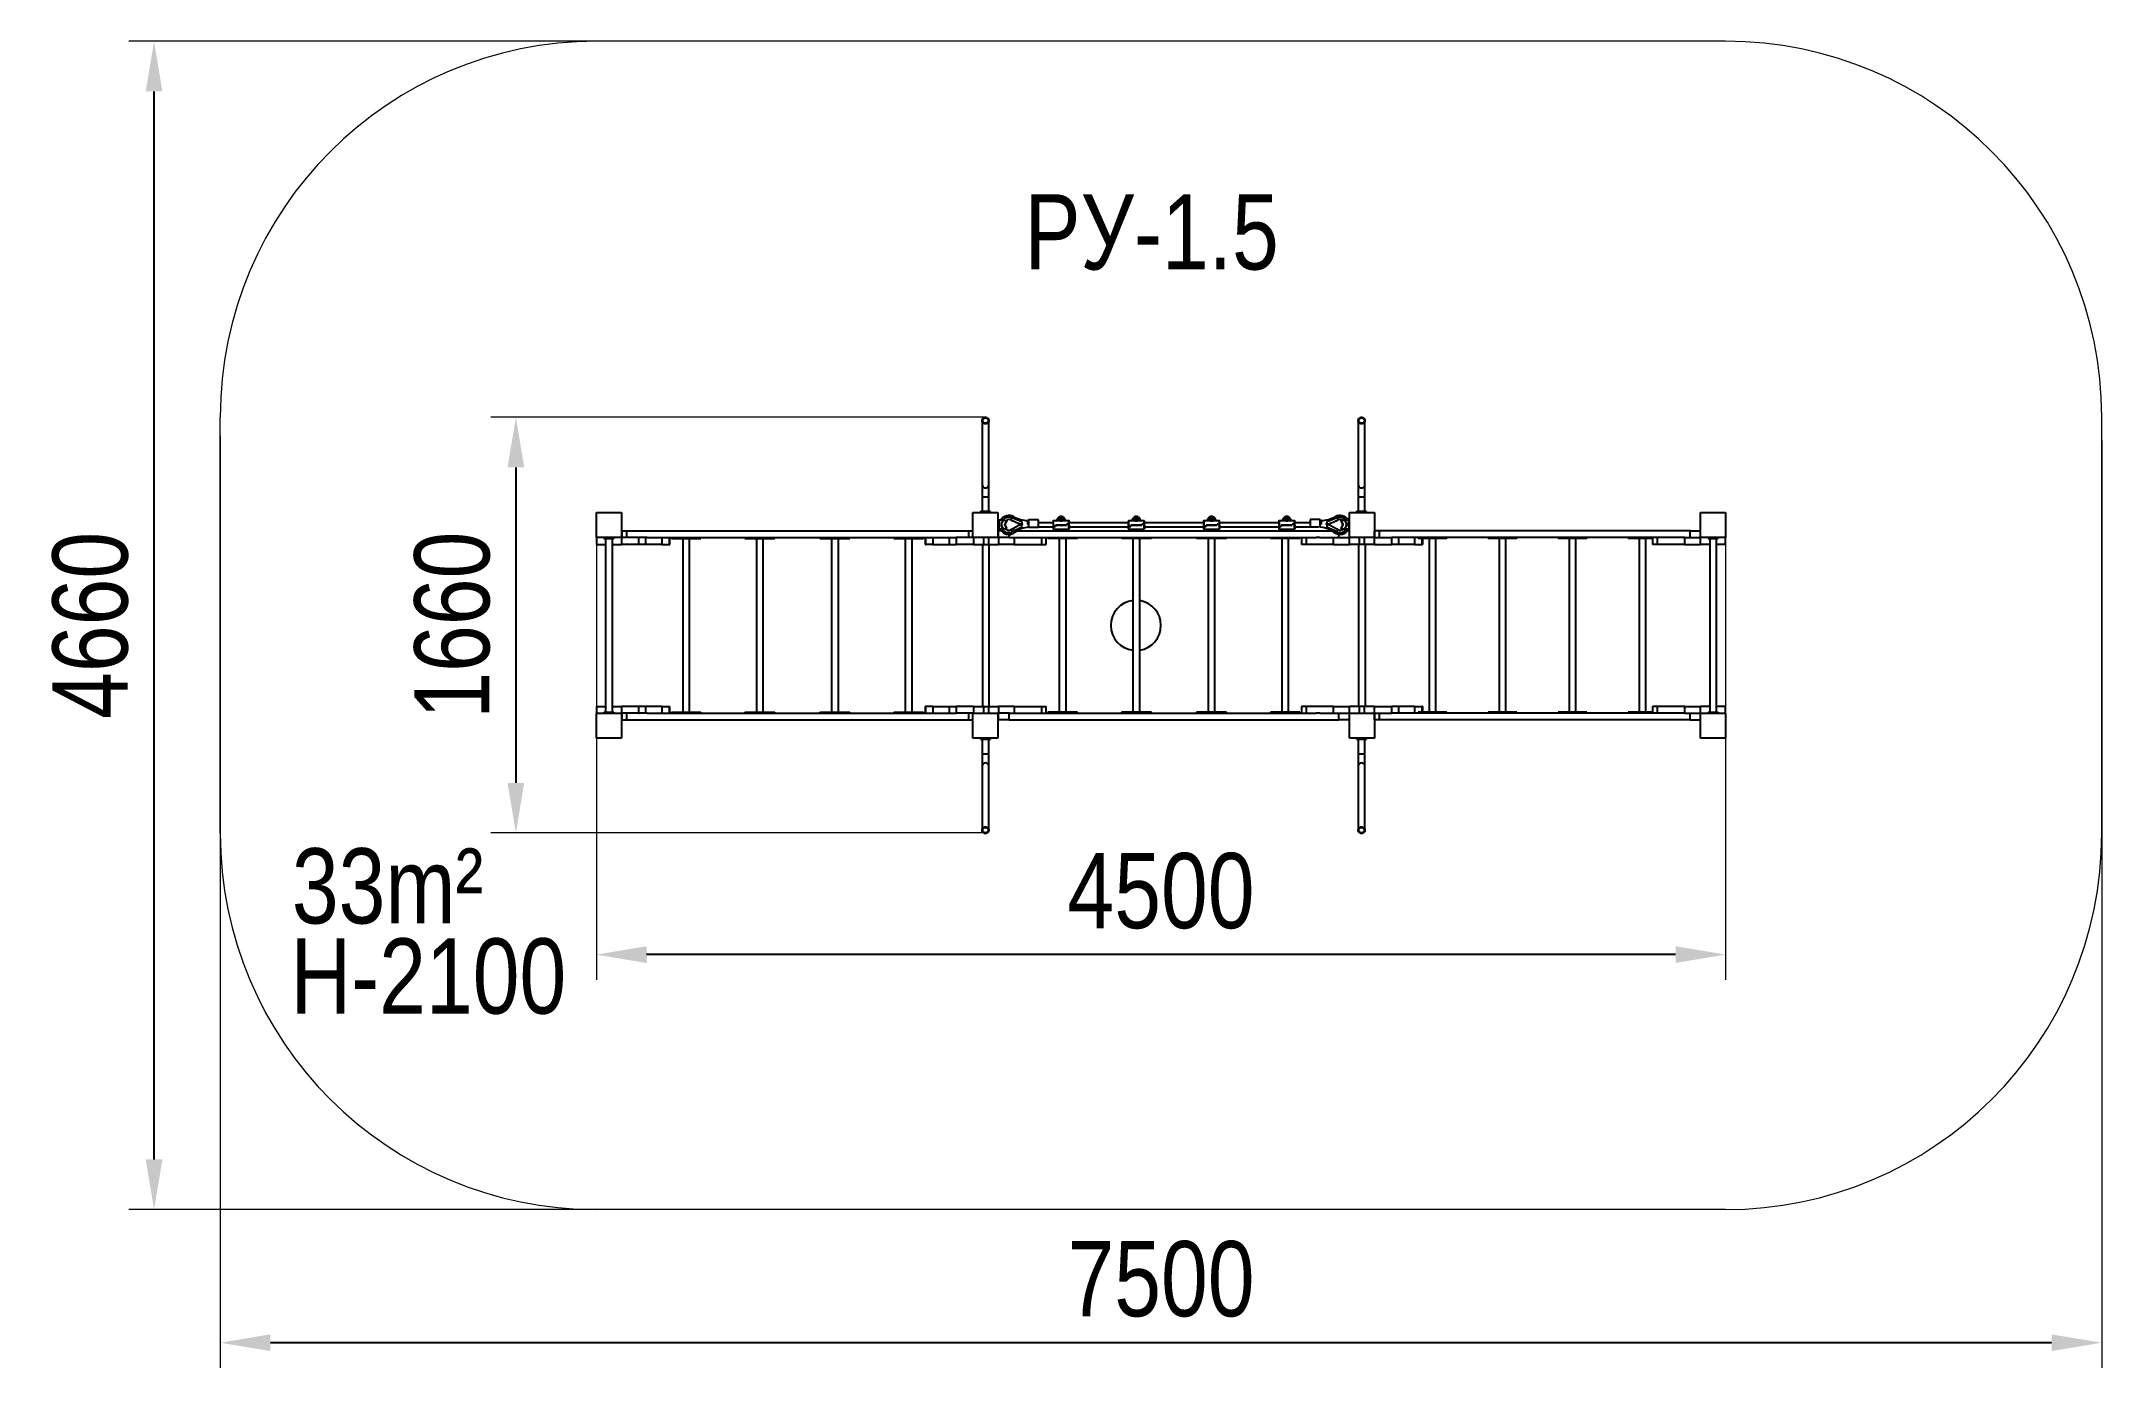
# Model space of a CAD drawing. Header units: millimetres. Extents: x -4132 to 4085, y -2798 to 2493.
import ezdxf

# ---------------------------------------------------------------- set-up
doc = ezdxf.new("R2010")
doc.units = ezdxf.units.MM
for name, color, linetype in [('DIKOM_АРТИКУЛ', 7, 'Continuous'), ('DIKOM_ЗОНА', 80, 'Continuous'), ('DIKOM_ОБЪЕКТ', 7, 'Continuous'), ('DIKOM_РАЗМЕР_ЗОНА', 7, 'Continuous'), ('DIKOM_РАЗМЕР_ОБЪЕКТА', 7, 'Continuous')]:
    doc.layers.add(name, color=color, linetype=linetype)
doc.styles.add('style1', font='arial.ttf', dxfattribs={"width": 0.8})
doc.dimstyles.new('1-50', dxfattribs={"dimtxt": 300, "dimasz": 200, "dimexe": 100, "dimexo": 0, "dimgap": 100, "dimtad": 1, "dimdec": 0, "dimtxsty": 'style1', "dimcen": 0, "dimclrd": 7, "dimclre": 7, "dimadec": 1, "dimazin": 2, "dimtfac": 1, "dimtdec": 0, "dimtmove": 0, "dimatfit": 3, "dimfxl": 0, "dimlwd": 25, "dimlwe": 18, "dimarcsym": 0})

msp = doc.modelspace()

# ---------------------------------------------------------------- texts
at = {"layer": 'DIKOM_АРТИКУЛ', "color": 7, "linetype": 'Continuous', "lineweight": 15, "insert": (-211.4, 1882.1), "char_height": 300, "width": 1667.537, "attachment_point": 1, "style": 'style1'}
msp.add_mtext('{\\fArial|b0|i0|c204|p34;РУ}-1.5', dxfattribs=at)
at = {"layer": 'DIKOM_РАЗМЕР_ОБЪЕКТА', "char_height": 300, "width": 5885.531, "attachment_point": 1, "style": 'style1'}
for s, insert in [('33m²', (-3132.7, -726.3)), ('H-2100', (-3138.1, -1085.8))]:
    msp.add_mtext(s, dxfattribs=dict(at, insert=insert))

# ---------------------------------------------------------------- blocks, each defined once
blk = doc.blocks.new('*D0')
at = {"layer": 'Defpoints', "color": 0, "transparency": 16777216}
for p in [(-1918.3, 612.7), (2584.9, 612.7), (-1918.3, -1150.5)]:
    blk.add_point(p, dxfattribs=at)
at = {"layer": 'DIKOM_РАЗМЕР_ОБЪЕКТА', "color": 7, "lineweight": 18, "transparency": 16777216}
for p, q in [((-1918.3, 612.7), (-1918.3, -1250.5)), ((2584.9, 612.7), (2584.9, -1250.5))]:
    blk.add_line(p, q, dxfattribs=at)
at = {"layer": 'DIKOM_РАЗМЕР_ОБЪЕКТА', "color": 7, "lineweight": 25, "transparency": 16777216}
blk.add_line((2384.9, -1150.5), (-1718.3, -1150.5), dxfattribs=at)
at = {"layer": 'DIKOM_РАЗМЕР_ОБЪЕКТА', "color": 7, "transparency": 16777216}
for points in [[(-1718.3, -1117.2), (-1718.3, -1183.8), (-1918.3, -1150.5)], [(2384.9, -1117.2), (2384.9, -1183.8), (2584.9, -1150.5)]]:
    blk.add_solid(points, dxfattribs=at)
at = {"layer": 'DIKOM_РАЗМЕР_ОБЪЕКТА', "color": 0, "transparency": 16777216, "insert": (333.3, -897.3), "char_height": 300, "attachment_point": 5, "style": 'style1'}
blk.add_mtext('4500', dxfattribs=at)
blk = doc.blocks.new('*D1')
at = {"layer": 'Defpoints', "color": 0, "transparency": 16777216}
for p in [(-364.6, 992.5), (-2239.5, -665.4), (-379.6, -665.4)]:
    blk.add_point(p, dxfattribs=at)
at = {"layer": 'DIKOM_РАЗМЕР_ОБЪЕКТА', "color": 7, "lineweight": 18, "transparency": 16777216}
for p, q in [((-364.6, 992.5), (-2339.5, 992.5)), ((-379.6, -665.4), (-2339.5, -665.4))]:
    blk.add_line(p, q, dxfattribs=at)
at = {"layer": 'DIKOM_РАЗМЕР_ОБЪЕКТА', "color": 7, "lineweight": 25, "transparency": 16777216}
blk.add_line((-2239.5, 792.5), (-2239.5, -465.4), dxfattribs=at)
at = {"layer": 'DIKOM_РАЗМЕР_ОБЪЕКТА', "color": 7, "transparency": 16777216}
for points in [[(-2272.8, 792.5), (-2206.2, 792.5), (-2239.5, 992.5)], [(-2272.8, -465.4), (-2206.2, -465.4), (-2239.5, -665.4)]]:
    blk.add_solid(points, dxfattribs=at)
at = {"layer": 'DIKOM_РАЗМЕР_ОБЪЕКТА', "color": 0, "transparency": 16777216, "insert": (-2492.7, 163.5), "char_height": 300, "attachment_point": 5, "rotation": 90, "style": 'style1'}
blk.add_mtext('1660', dxfattribs=at)
blk = doc.blocks.new('*D2')
at = {"layer": 'Defpoints', "color": 0, "transparency": 16777216}
for p in [(-3682.3, 2492.7), (976.3, 2492.7), (976.3, -2167.3)]:
    blk.add_point(p, dxfattribs=at)
at = {"layer": 'DIKOM_РАЗМЕР_ЗОНА', "color": 7, "lineweight": 18, "transparency": 16777216}
for p, q in [((976.3, 2492.7), (-3782.3, 2492.7)), ((976.3, -2167.3), (-3782.3, -2167.3))]:
    blk.add_line(p, q, dxfattribs=at)
at = {"layer": 'DIKOM_РАЗМЕР_ЗОНА', "color": 7, "lineweight": 25, "transparency": 16777216}
blk.add_line((-3682.3, -1967.3), (-3682.3, 2292.7), dxfattribs=at)
at = {"layer": 'DIKOM_РАЗМЕР_ЗОНА', "color": 7, "transparency": 16777216}
for points in [[(-3715.6, 2292.7), (-3649, 2292.7), (-3682.3, 2492.7)], [(-3715.6, -1967.3), (-3649, -1967.3), (-3682.3, -2167.3)]]:
    blk.add_solid(points, dxfattribs=at)
at = {"layer": 'DIKOM_РАЗМЕР_ЗОНА', "color": 0, "transparency": 16777216, "insert": (-3935.5, 162.7), "char_height": 300, "attachment_point": 5, "rotation": 90, "style": 'style1'}
blk.add_mtext('4660', dxfattribs=at)
blk = doc.blocks.new('*D3')
at = {"layer": 'Defpoints', "color": 0, "transparency": 16777216}
for p in [(-3418.3, 919.2), (4084.9, 899.5), (-3418.3, -2698.5)]:
    blk.add_point(p, dxfattribs=at)
at = {"layer": 'DIKOM_РАЗМЕР_ЗОНА', "color": 7, "lineweight": 18, "transparency": 16777216}
for p, q in [((-3418.3, 919.2), (-3418.3, -2798.5)), ((4084.9, 899.5), (4084.9, -2798.5))]:
    blk.add_line(p, q, dxfattribs=at)
at = {"layer": 'DIKOM_РАЗМЕР_ЗОНА', "color": 7, "lineweight": 25, "transparency": 16777216}
blk.add_line((3884.9, -2698.5), (-3218.3, -2698.5), dxfattribs=at)
at = {"layer": 'DIKOM_РАЗМЕР_ЗОНА', "color": 7, "transparency": 16777216}
for points in [[(-3218.3, -2665.2), (-3218.3, -2731.8), (-3418.3, -2698.5)], [(3884.9, -2665.2), (3884.9, -2731.8), (4084.9, -2698.5)]]:
    blk.add_solid(points, dxfattribs=at)
at = {"layer": 'DIKOM_РАЗМЕР_ЗОНА', "color": 0, "transparency": 16777216, "insert": (333.3, -2445.3), "char_height": 300, "attachment_point": 5, "style": 'style1'}
blk.add_mtext('7500', dxfattribs=at)

# ---------------------------------------------------------------- dimensions: what is measured, and where the dimension line sits
at = {"layer": 'DIKOM_РАЗМЕР_ЗОНА'}
dim = msp.add_linear_dim(base=(-3682.3, 2492.7), p1=(976.3, -2167.3), p2=(976.3, 2492.7), angle=270, dimstyle='1-50', dxfattribs=at)
dim.commit()
dim.dimension.update_dxf_attribs({"geometry": '*D2', "text_midpoint": (-3682.3, 162.7), "dimtype": 160})
dim = msp.add_linear_dim(base=(-3418.3, -2698.5), p1=(4084.9, 899.5), p2=(-3418.3, 919.2), angle=180, text='7500', dimstyle='1-50', dxfattribs=at)
dim.commit()
dim.dimension.update_dxf_attribs({"geometry": '*D3', "text_midpoint": (333.3, -2698.5), "dimtype": 160})
at = {"layer": 'DIKOM_РАЗМЕР_ОБЪЕКТА'}
for base, p1, p2, angle, text, picture, middle in [((-2239.5, -665.4), (-364.6, 992.5), (-379.6, -665.4), 270, '1660', '*D1', (-2239.5, 163.5)), ((-1918.3, -1150.5), (2584.9, 612.7), (-1918.3, 612.7), 180, '4500', '*D0', (333.3, -1150.5))]:
    dim = msp.add_linear_dim(base=base, p1=p1, p2=p2, angle=angle, text=text, dimstyle='1-50', dxfattribs=at)
    dim.commit()
    dim.dimension.update_dxf_attribs({"geometry": picture, "text_midpoint": middle, "dimtype": 160})

# ---------------------------------------------------------------- linework, layer by layer
at = {"layer": 'DIKOM_ЗОНА', "color": 3, "lineweight": 15}
for p, q in [((2584.9, 2492.7), (-1918.3, 2492.7)), ((-3418.3, -667.3), (-3418.3, 992.7)), ((4084.9, -667.3), (4084.9, 992.7)), ((2584.9, -2167.3), (-1918.3, -2167.3))]:
    msp.add_line(p, q, dxfattribs=at)
for centre, start, end in [((-1918.3, 992.7), 90, 180), ((2584.9, 992.7), 0, 90), ((-1918.3, -667.3), 180, 270), ((2584.9, -667.3), 270, 0)]:
    msp.add_arc(centre, 1500, start, end, dxfattribs=at)
at = {"layer": 'DIKOM_ОБЪЕКТ'}
for p, q in [((-380.4, 979.4), (-380.4, 723.9)), ((-353.4, 723.9), (-353.4, 979.4)), ((1119.6, 979.4), (1119.6, 723.9)), ((1146.6, 723.9), (1146.6, 979.4)), ((-380.4, 723.9), (-380.4, 674.7)), ((-380.4, 674.7), (-380.4, 616.7)), ((-353.4, 674.7), (-380.4, 674.7)), ((-353.4, 674.7), (-353.4, 723.9)), ((-353.4, 616.7), (-353.4, 674.7)), ((1119.6, 723.9), (1119.6, 674.7)), ((1119.6, 674.7), (1119.6, 616.7)), ((1146.6, 674.7), (1119.6, 674.7)), ((1146.6, 674.7), (1146.6, 723.9)), ((1146.6, 616.7), (1146.6, 674.7)), ((-1918.3, 612.7), (-1818.3, 612.7)), ((-1918.3, 512.7), (-1918.3, 612.7)), ((-1818.3, 612.7), (-1818.3, 512.7)), ((-416.9, 612.7), (-316.9, 612.7)), ((-416.9, 512.7), (-416.9, 612.7)), ((-386.9, 612.7), (-386.9, 616.7)), ((-346.9, 616.7), (-386.9, 616.7)), ((-346.9, 612.7), (-346.9, 616.7)), ((-316.9, 612.7), (-316.9, 512.7)), ((-312.2, 582.7), (-315.2, 582.7)), ((-304.2, 582.7), (-312.2, 582.7)), ((-295.1, 582.7), (-304.2, 582.7)), ((-289.9, 582.2), (-280.4, 580.5)), ((-280.4, 580.5), (-280.1, 580.5)), ((-265.5, 583.1), (-258, 580.1)), ((-224.2, 576.9), (-261.5, 592.1)), ((-261.5, 592.1), (-261.5, 592.1)), ((-224.2, 576.9), (-261.5, 592.1)), ((-257.5, 590.5), (-254.2, 596.2)), ((-224.2, 576.9), (-224.2, 576.9)), ((-194.9, 581.3), (-198.4, 581.3)), ((-198.4, 565.3), (-198.4, 581.3)), ((-154.9, 583.8), (-194.9, 583.8)), ((-194.9, 583.8), (-194.9, 553.8)), ((-154.9, 553.8), (-154.9, 583.8)), ((-97.2, 578.7), (-97.2, 561.8)), ((-68.9, 579.8), (-96.2, 579.8)), ((-96.2, 579.8), (-96.2, 556.9)), ((-75.2, 582.8), (-75.5, 580.7)), ((-75.5, 580.7), (-75.2, 582.8)), ((-75.2, 582.8), (-74.5, 582.8)), ((-74.5, 582.8), (-75.2, 582.8)), ((-74.5, 582.8), (-73.7, 582.8)), ((-73.7, 582.8), (-74.5, 582.8)), ((-74.4, 581.6), (-74.5, 582.8)), ((-74.4, 594.2), (-74.4, 594.2)), ((-74.4, 594.2), (-74.4, 594.2)), ((-74.2, 594.3), (-74.3, 594.2)), ((-74.1, 594.3), (-74.2, 594.3)), ((-72.8, 595.2), (-74.1, 594.3)), ((-73.8, 582.2), (-73.8, 582.8)), ((-73.7, 582.3), (-73.7, 582.8)), ((-72.3, 595.5), (-73.3, 595)), ((-73.3, 594.9), (-73.3, 594.8)), ((-73.1, 595), (-73.1, 595.1)), ((-72.8, 595.2), (-72.8, 595.2)), ((-72.7, 595.2), (-72.8, 595.2)), ((-72.2, 595.5), (-72.7, 595.2)), ((-72.7, 595.2), (-72.7, 595.3)), ((-72.4, 595.3), (-72.4, 595.4)), ((-72.3, 595.4), (-72.3, 595.5)), ((-72.3, 595.5), (-72.3, 595.5)), ((-72.3, 595.5), (-72.3, 595.4)), ((-72.3, 595.5), (-72.3, 595.5)), ((-71.2, 596), (-71.3, 596)), ((-71.2, 596.1), (-71.2, 596)), ((-70.6, 596.2), (-70.6, 596.3)), ((-69.7, 596.5), (-70.4, 596.3)), ((-69.5, 596.7), (-69.5, 596.6)), ((-68.7, 596.8), (-68.7, 596.9)), ((-67.8, 597), (-68.5, 596.8)), ((-68.1, 579.8), (-67.7, 579.8)), ((-67.8, 597), (-67.8, 597)), ((-67.6, 597.1), (-67.6, 597)), ((-67.2, 597.1), (-67.5, 597.1)), ((-66.2, 597.2), (-65.9, 597.3)), ((-66.2, 597.2), (-66.2, 597.2)), ((-66.2, 597.2), (-66.2, 597.1)), ((-65.2, 597.2), (-66.1, 597.2)), ((-65.1, 597.2), (-65, 597.2)), ((-65.1, 597.2), (-65.1, 597.2)), ((-63.5, 597.2), (-63.6, 597.2)), ((-63.6, 597.2), (-63.6, 597.2)), ((-62.8, 579.8), (-62.3, 579.8)), ((-62.2, 597), (-62.3, 597)), ((-62.2, 597), (-62.2, 597)), ((-34.2, 579.8), (-61.6, 579.8)), ((-61.1, 596.7), (-61.2, 596.7)), ((-60.5, 596.4), (-60.5, 596.5)), ((-60.3, 596.3), (-60.3, 596.3)), ((-59.8, 596.2), (-60.3, 596.3)), ((-59.6, 596.2), (-59.6, 596.1)), ((-59.4, 596.1), (-59.6, 596.2)), ((-59, 595.8), (-59.4, 596.1)), ((-58.7, 595.7), (-58.7, 595.7)), ((-58.3, 595.5), (-58.7, 595.7)), ((-58.6, 595.7), (-58.5, 595.7)), ((-58.6, 595.7), (-58.6, 595.7)), ((-58.6, 595.6), (-58.6, 595.7)), ((-58.5, 595.7), (-58.5, 595.7)), ((-58.5, 595.7), (-58.5, 595.6)), ((-58.5, 595.7), (-58.1, 595.4)), ((-57.7, 595.3), (-58.1, 595.4)), ((-57.4, 595.1), (-57.7, 595.3)), ((-57.4, 595), (-57.4, 595.1)), ((-56.8, 594.6), (-57.2, 594.9)), ((-56.8, 582.8), (-56.7, 582.3)), ((-56.7, 582.8), (-56, 582.8)), ((-56.7, 582.8), (-56, 582.8)), ((-56.7, 582.8), (-56.7, 582.2)), ((-56.6, 594.6), (-56.6, 594.5)), ((-56, 582.8), (-56.1, 581.6)), ((-56, 582.8), (-55.3, 582.8)), ((-55.3, 582.8), (-56, 582.8)), ((-55, 580.9), (-55.3, 582.8)), ((-55.3, 582.8), (-55, 580.9)), ((-34.2, 566.8), (-34.2, 579.8)), ((-33.2, 566.9), (-33.2, 578.7)), ((202.8, 578.7), (202.8, 561.8)), ((231.1, 579.8), (203.8, 579.8)), ((203.8, 579.8), (203.8, 556.9)), ((224.8, 582.8), (224.5, 580.7)), ((224.5, 580.7), (224.8, 582.8)), ((224.8, 582.8), (225.5, 582.8)), ((225.5, 582.8), (224.8, 582.8)), ((225.5, 582.8), (226.3, 582.8)), ((226.3, 582.8), (225.5, 582.8)), ((225.6, 581.6), (225.5, 582.8)), ((225.6, 594.2), (225.6, 594.2)), ((225.6, 594.2), (225.6, 594.2)), ((225.8, 594.3), (225.7, 594.2)), ((225.9, 594.3), (225.8, 594.3)), ((227.2, 595.2), (225.9, 594.3)), ((226.2, 582.2), (226.2, 582.8)), ((226.3, 582.3), (226.3, 582.8)), ((226.3, 582), (226.3, 582.3)), ((227.7, 595.5), (226.7, 595)), ((226.7, 594.9), (226.7, 594.8)), ((226.9, 595), (226.9, 595.1)), ((227.2, 595.2), (227.2, 595.2)), ((227.3, 595.2), (227.2, 595.2)), ((227.8, 595.5), (227.3, 595.2)), ((227.3, 595.2), (227.3, 595.3)), ((227.6, 595.3), (227.6, 595.4)), ((227.7, 595.4), (227.7, 595.5)), ((227.7, 595.5), (227.7, 595.5)), ((227.7, 595.5), (227.7, 595.4)), ((227.7, 595.5), (227.7, 595.5)), ((228.8, 596), (228.7, 596)), ((228.8, 596.1), (228.8, 596)), ((229.4, 596.2), (229.4, 596.3)), ((230.3, 596.5), (229.6, 596.3)), ((230.5, 596.7), (230.5, 596.6)), ((231.3, 596.8), (231.3, 596.9)), ((232.2, 597), (231.5, 596.8)), ((231.9, 579.8), (232.3, 579.8)), ((232.2, 597), (232.2, 597)), ((232.4, 597.1), (232.4, 597)), ((232.8, 597.1), (232.5, 597.1)), ((233.8, 597.2), (234.1, 597.3)), ((233.8, 597.2), (233.8, 597.2)), ((233.8, 597.2), (233.8, 597.1)), ((234.8, 597.2), (233.9, 597.2)), ((234.9, 597.2), (235, 597.2)), ((234.9, 597.2), (234.9, 597.2)), ((236.5, 597.2), (236.4, 597.2)), ((236.4, 597.2), (236.4, 597.2)), ((237.2, 579.8), (237.7, 579.8)), ((237.8, 597), (237.7, 597)), ((237.8, 597), (237.8, 597)), ((265.8, 579.8), (238.4, 579.8)), ((238.9, 596.7), (238.8, 596.7)), ((239.5, 596.4), (239.5, 596.5)), ((239.7, 596.3), (239.7, 596.3)), ((240.2, 596.2), (239.7, 596.3)), ((240.4, 596.2), (240.4, 596.1)), ((240.6, 596.1), (240.4, 596.2)), ((241, 595.8), (240.6, 596.1)), ((241.3, 595.7), (241.3, 595.7)), ((241.7, 595.5), (241.3, 595.7)), ((241.4, 595.7), (241.5, 595.7)), ((241.4, 595.7), (241.4, 595.7)), ((241.4, 595.6), (241.4, 595.7)), ((241.5, 595.7), (241.5, 595.7)), ((241.5, 595.7), (241.5, 595.6)), ((241.5, 595.7), (241.9, 595.4)), ((242.3, 595.3), (241.9, 595.4)), ((242.6, 595.1), (242.3, 595.3)), ((242.6, 595), (242.6, 595.1)), ((243.2, 594.6), (242.8, 594.9)), ((243.2, 582.8), (243.3, 582.3)), ((243.3, 582.3), (243.2, 582.1)), ((243.3, 582.8), (244, 582.8)), ((243.3, 582.8), (244, 582.8)), ((243.3, 582.8), (243.3, 582.2)), ((243.4, 594.6), (243.4, 594.5)), ((244, 582.8), (243.9, 581.6)), ((244, 582.8), (244.7, 582.8)), ((244.7, 582.8), (244, 582.8)), ((245, 580.9), (244.7, 582.8)), ((244.7, 582.8), (245, 580.9)), ((265.8, 566.8), (265.8, 579.8)), ((266.8, 566.9), (266.8, 578.7)), ((502.8, 578.7), (502.8, 561.8)), ((531.1, 579.8), (503.8, 579.8)), ((503.8, 579.8), (503.8, 556.9)), ((524.8, 582.8), (524.5, 580.7)), ((524.5, 580.7), (524.8, 582.8)), ((524.8, 582.8), (525.5, 582.8)), ((525.5, 582.8), (524.8, 582.8)), ((525.5, 582.8), (526.3, 582.8)), ((526.3, 582.8), (525.5, 582.8)), ((525.6, 581.6), (525.5, 582.8)), ((525.6, 594.2), (525.6, 594.2)), ((525.6, 594.2), (525.6, 594.2)), ((525.8, 594.3), (525.7, 594.2)), ((525.9, 594.3), (525.8, 594.3)), ((527.2, 595.2), (525.9, 594.3)), ((526.2, 582.2), (526.2, 582.8)), ((526.3, 582.3), (526.3, 582.8)), ((526.3, 582), (526.3, 582.3)), ((527.7, 595.5), (526.7, 595)), ((526.7, 594.9), (526.7, 594.8)), ((526.9, 595), (526.9, 595.1)), ((527.2, 595.2), (527.2, 595.2)), ((527.3, 595.2), (527.2, 595.2)), ((527.8, 595.5), (527.3, 595.2)), ((527.3, 595.2), (527.3, 595.3)), ((527.6, 595.3), (527.6, 595.4)), ((527.7, 595.4), (527.7, 595.5)), ((527.7, 595.5), (527.7, 595.5)), ((527.7, 595.5), (527.7, 595.4)), ((527.7, 595.5), (527.7, 595.5)), ((528.8, 596), (528.7, 596)), ((528.8, 596.1), (528.8, 596)), ((529.4, 596.2), (529.4, 596.3)), ((530.3, 596.5), (529.6, 596.3)), ((530.5, 596.7), (530.5, 596.6)), ((531.3, 596.8), (531.3, 596.9)), ((532.2, 597), (531.5, 596.8)), ((531.9, 579.8), (532.3, 579.8)), ((532.2, 597), (532.2, 597)), ((532.4, 597.1), (532.4, 597)), ((532.8, 597.1), (532.5, 597.1)), ((533.8, 597.2), (534.1, 597.3)), ((533.8, 597.2), (533.8, 597.2)), ((533.8, 597.2), (533.8, 597.1)), ((534.8, 597.2), (533.9, 597.2)), ((534.9, 597.2), (535, 597.2)), ((534.9, 597.2), (534.9, 597.2)), ((536.5, 597.2), (536.4, 597.2)), ((536.4, 597.2), (536.4, 597.2)), ((537.2, 579.8), (537.7, 579.8)), ((537.8, 597), (537.7, 597)), ((537.8, 597), (537.8, 597)), ((565.8, 579.8), (538.4, 579.8)), ((538.9, 596.7), (538.8, 596.7)), ((539.5, 596.4), (539.5, 596.5)), ((539.7, 596.3), (539.7, 596.3)), ((540.2, 596.2), (539.7, 596.3)), ((540.4, 596.2), (540.4, 596.1)), ((540.6, 596.1), (540.4, 596.2)), ((541, 595.8), (540.6, 596.1)), ((541.3, 595.7), (541.3, 595.7)), ((541.7, 595.5), (541.3, 595.7)), ((541.4, 595.7), (541.5, 595.7)), ((541.4, 595.7), (541.4, 595.7)), ((541.4, 595.6), (541.4, 595.7)), ((541.5, 595.7), (541.5, 595.7)), ((541.5, 595.7), (541.5, 595.6)), ((541.5, 595.7), (541.9, 595.4)), ((542.3, 595.3), (541.9, 595.4)), ((542.6, 595.1), (542.3, 595.3)), ((542.6, 595), (542.6, 595.1)), ((543.2, 594.6), (542.8, 594.9)), ((543.2, 582.8), (543.3, 582.3)), ((543.2, 582.8), (544, 582.8)), ((543.3, 582.3), (543.2, 582.1)), ((543.3, 582.8), (544, 582.8)), ((543.3, 582.8), (543.3, 582.2)), ((543.4, 594.6), (543.4, 594.5)), ((544, 582.8), (543.9, 581.6)), ((544, 582.8), (544.7, 582.8)), ((544.7, 582.8), (544, 582.8)), ((545, 580.9), (544.7, 582.8)), ((544.7, 582.8), (545, 580.9)), ((565.8, 566.8), (565.8, 579.8)), ((566.8, 566.9), (566.8, 578.7)), ((802.8, 578.7), (802.8, 561.8)), ((831.1, 579.8), (803.8, 579.8)), ((803.8, 579.8), (803.8, 556.9)), ((824.8, 582.8), (824.5, 580.7)), ((824.5, 580.7), (824.8, 582.8)), ((824.8, 582.8), (825.5, 582.8)), ((825.5, 582.8), (824.8, 582.8)), ((825.5, 582.8), (826.3, 582.8)), ((826.2, 582.8), (825.5, 582.8)), ((825.6, 581.6), (825.5, 582.8)), ((825.6, 594.2), (825.6, 594.2)), ((825.6, 594.2), (825.6, 594.2)), ((825.8, 594.3), (825.7, 594.2)), ((825.9, 594.3), (825.8, 594.3)), ((827.2, 595.2), (825.9, 594.3)), ((826.2, 582.2), (826.2, 582.8)), ((826.3, 582.3), (826.3, 582.8)), ((826.3, 582.1), (826.3, 582.3)), ((827.7, 595.5), (826.7, 595)), ((826.7, 594.9), (826.7, 594.8)), ((826.9, 595), (826.9, 595.1)), ((827.2, 595.2), (827.2, 595.2)), ((827.3, 595.2), (827.2, 595.2)), ((827.8, 595.5), (827.3, 595.2)), ((827.3, 595.2), (827.3, 595.3)), ((827.6, 595.3), (827.6, 595.4)), ((827.7, 595.4), (827.7, 595.5)), ((827.7, 595.5), (827.7, 595.5)), ((827.7, 595.5), (827.7, 595.4)), ((827.7, 595.5), (827.7, 595.5)), ((828.8, 596), (828.7, 596)), ((828.8, 596.1), (828.8, 596)), ((829.4, 596.2), (829.4, 596.3)), ((830.3, 596.5), (829.6, 596.3)), ((830.5, 596.7), (830.5, 596.6)), ((831.3, 596.8), (831.3, 596.9)), ((832.2, 597), (831.5, 596.8)), ((831.9, 579.8), (832.3, 579.8)), ((832.2, 597), (832.2, 597)), ((832.4, 597.1), (832.4, 597)), ((832.8, 597.1), (832.5, 597.1)), ((833.8, 597.2), (834.1, 597.3)), ((833.8, 597.2), (833.8, 597.2)), ((833.8, 597.2), (833.8, 597.1)), ((834.8, 597.2), (833.9, 597.2)), ((834.9, 597.2), (835, 597.2)), ((834.9, 597.2), (834.9, 597.2)), ((836.5, 597.2), (836.4, 597.2)), ((836.4, 597.2), (836.4, 597.2)), ((837.2, 579.8), (837.7, 579.8)), ((837.8, 597), (837.7, 597)), ((837.8, 597), (837.8, 597)), ((865.8, 579.8), (838.4, 579.8)), ((838.9, 596.7), (838.8, 596.7)), ((839.5, 596.4), (839.5, 596.5)), ((839.7, 596.3), (839.7, 596.3)), ((840.2, 596.2), (839.7, 596.3)), ((840.4, 596.2), (840.4, 596.1)), ((840.6, 596.1), (840.4, 596.2)), ((841, 595.8), (840.6, 596.1)), ((841.3, 595.7), (841.3, 595.7)), ((841.7, 595.5), (841.3, 595.7)), ((841.4, 595.7), (841.5, 595.7)), ((841.4, 595.7), (841.4, 595.7)), ((841.4, 595.6), (841.4, 595.7)), ((841.5, 595.7), (841.5, 595.7)), ((841.5, 595.7), (841.5, 595.6)), ((841.5, 595.7), (841.9, 595.4)), ((842.3, 595.3), (841.9, 595.4)), ((842.6, 595.1), (842.3, 595.3)), ((842.6, 595), (842.6, 595.1)), ((843.2, 594.6), (842.8, 594.9)), ((843.2, 582.8), (843.3, 582.3)), ((843.2, 582.8), (844, 582.8)), ((843.3, 582.3), (843.2, 582)), ((843.3, 582.8), (844, 582.8)), ((843.3, 582.8), (843.3, 582.2)), ((843.4, 594.6), (843.4, 594.5)), ((844, 582.8), (843.9, 581.6)), ((844, 582.8), (844.7, 582.8)), ((844.7, 582.8), (844, 582.8)), ((845, 580.9), (844.7, 582.8)), ((844.7, 582.8), (845, 580.9)), ((865.8, 566.8), (865.8, 579.8)), ((866.8, 566.9), (866.8, 578.7)), ((968.5, 585.2), (928.5, 585.2)), ((928.5, 585.2), (928.5, 555.2)), ((968.5, 555.8), (968.5, 585.2)), ((972, 581.3), (968.5, 581.3)), ((972, 581.3), (972, 565.3)), ((1035.1, 592.1), (997.9, 576.9)), ((1035.1, 592.1), (997.9, 576.9)), ((997.9, 576.9), (997.9, 576.9)), ((1027.9, 596.2), (1031.1, 590.5)), ((1031.6, 580.1), (1039.2, 583.1)), ((1035.1, 592.1), (1035.1, 592.1)), ((1049.9, 580.5), (1049.6, 580.5)), ((1049.7, 580.4), (1050.6, 579.5)), ((1049.9, 580.5), (1059.4, 582.2)), ((1073.8, 582.7), (1064.6, 582.7)), ((1081.8, 582.7), (1073.8, 582.7)), ((1084.8, 582.7), (1081.8, 582.7)), ((1084.8, 612.7), (1184.8, 612.7)), ((1084.8, 512.7), (1084.8, 612.7)), ((1113.1, 612.7), (1113.1, 616.7)), ((1153.1, 616.7), (1113.1, 616.7)), ((1153.1, 612.7), (1153.1, 616.7)), ((1184.8, 612.7), (1184.8, 512.7)), ((2484.9, 612.7), (2584.9, 612.7)), ((2484.9, 512.7), (2484.9, 612.7)), ((2584.9, 612.7), (2584.9, 512.7)), ((-1918.3, 512.7), (-1918.3, 485.7)), ((-1818.3, 512.7), (-1918.3, 512.7)), ((-1888.3, 512.7), (-1888.3, 508.7)), ((-1888.3, 508.7), (-1848.3, 508.7)), ((-1881.8, 508.7), (-1881.8, -183.3)), ((-1854.8, -183.3), (-1854.8, 508.7)), ((-1848.3, 512.7), (-1848.3, 508.7)), ((-1818.3, 512.7), (-1818.3, 485.7)), ((-1750.4, 512.7), (-1818.3, 512.7)), ((-1816.9, 539.7), (-1816.9, 512.7)), ((-1816.9, 539.7), (-1798.7, 539.7)), ((-1798.7, 539.7), (-1798.7, 512.7)), ((-1798.7, 539.7), (-435, 539.7)), ((-1750.4, 512.7), (-1748.1, 512.7)), ((-1750, 512.7), (-1750, 485.7)), ((-1722.1, 512.7), (-1748.1, 512.7)), ((-1722.1, 512.7), (-1722.1, 485.7)), ((-1716.2, 512.7), (-1722.1, 512.7)), ((-1716.2, 512.7), (-518, 512.7)), ((-1657.3, 512.7), (-1657.3, 485.7)), ((-1627.9, 512.7), (-1627.9, 485.7)), ((-1625.8, 485.7), (-1625.8, 512.7)), ((-1619.1, 512.7), (-1619.1, 508.7)), ((-1619.1, 508.7), (-1604.3, 508.7)), ((-1604.3, 512.7), (-1604.3, 508.7)), ((-1604.3, 508.7), (-1527, 508.7)), ((-1574, 508.7), (-1574, -183.3)), ((-1547, -183.3), (-1547, 508.7)), ((-1527, 512.7), (-1527, 508.7)), ((-1527, 508.7), (-1501.8, 508.7)), ((-1501.8, 508.7), (-1501.8, 512.7)), ((-1326.6, 512.7), (-1326.6, 508.7)), ((-1326.6, 508.7), (-1308.1, 508.7)), ((-1308.1, 512.7), (-1308.1, 508.7)), ((-1308.1, 508.7), (-1228.4, 508.7)), ((-1280.2, 508.7), (-1280.2, -183.3)), ((-1253.2, -183.3), (-1253.2, 508.7)), ((-1228.4, 512.7), (-1228.4, 508.7)), ((-1228.4, 508.7), (-1206.8, 508.7)), ((-1206.8, 508.7), (-1206.8, 512.7)), ((-1026.8, 512.7), (-1026.8, 508.7)), ((-1026.8, 508.7), (-1005.2, 508.7)), ((-1005.2, 512.7), (-1005.2, 508.7)), ((-1005.2, 508.7), (-925.5, 508.7)), ((-980.4, 508.7), (-980.4, -183.3)), ((-953.4, -183.3), (-953.4, 508.7)), ((-925.5, 512.7), (-925.5, 508.7)), ((-925.5, 508.7), (-907.1, 508.7)), ((-907.1, 508.7), (-907.1, 512.7)), ((-731.8, 512.7), (-731.8, 508.7)), ((-731.8, 508.7), (-706.6, 508.7)), ((-706.6, 512.7), (-706.6, 508.7)), ((-706.6, 508.7), (-629.3, 508.7)), ((-686.6, 508.7), (-686.6, -183.3)), ((-659.6, -183.3), (-659.6, 508.7)), ((-629.3, 512.7), (-629.3, 508.7)), ((-629.3, 508.7), (-614.5, 508.7)), ((-614.5, 508.7), (-614.5, 512.7)), ((-607.8, 512.7), (-607.8, 485.7)), ((-605.7, 512.7), (-605.7, 485.7)), ((-576.3, 512.7), (-576.3, 485.7)), ((-518, 512.7), (-511.5, 512.7)), ((-511.5, 512.7), (-511.5, 485.7)), ((-511.5, 512.7), (-483.6, 512.7)), ((-483.6, 512.7), (-483.6, 485.7)), ((-416.9, 512.7), (-483.6, 512.7)), ((-435, 539.7), (-435, 512.7)), ((-435, 539.7), (-416.9, 539.7)), ((-316.9, 512.7), (-416.9, 512.7)), ((-415.2, 512.7), (-415.2, 485.7)), ((-375.2, 512.7), (-375.2, 485.7)), ((-355.2, 512.7), (-355.2, 485.7)), ((-316.9, 512.7), (-315.2, 512.7)), ((-312.2, 546.7), (-315.2, 546.7)), ((-315.2, 512.7), (-315.2, 539.7)), ((-303, 539.7), (-315.2, 539.7)), ((-315.2, 512.7), (-315.2, 485.7)), ((-271.3, 512.7), (-315.2, 512.7)), ((-304.2, 546.7), (-312.2, 546.7)), ((-295.1, 546.7), (-304.2, 546.7)), ((-280.4, 548.8), (-289.9, 547.1)), ((-280.4, 548.8), (-280.1, 548.8)), ((-272.7, 512.7), (-272.7, 525.3)), ((-271.3, 512.7), (-206.3, 512.7)), ((-254.3, 549.5), (-264.6, 544.7)), ((-264.6, 544.7), (-255.2, 549.1)), ((-223.8, 552.5), (-260.5, 535.4)), ((-254.4, 538.2), (-250.4, 532.9)), ((-251.9, 512.7), (-251.9, 485.7)), ((-240.2, 539.7), (1013.9, 539.7)), ((-235, 570.7), (-223.5, 566)), ((-221.4, 559.1), (-221.4, 559.1)), ((-221.2, 573.2), (-221.2, 573.3)), ((-221.1, 558.1), (-221.1, 558.1)), ((-206.3, 512.7), (-173.8, 512.7)), ((-194.9, 553.8), (-154.9, 553.8)), ((-173.8, 512.7), (951.9, 512.7)), ((-97.2, 571.3), (-154.9, 571.3)), ((-154.9, 555.3), (-97.2, 555.3)), ((-143.2, 512.7), (-143.2, 485.7)), ((-124.2, 485.7), (-124.2, 512.7)), ((-117.5, 512.7), (-117.5, 508.7)), ((-92.3, 508.7), (-117.5, 508.7)), ((-97.2, 562), (-97.2, 562.1)), ((-97.2, 561.8), (-97.2, 557)), ((-97.2, 556.9), (-97.2, 547.8)), ((-96.2, 556.9), (-87.3, 556.9)), ((-87.2, 556.8), (-96.2, 556.8)), ((-96.2, 556.8), (-96.2, 546.8)), ((-96.2, 546.8), (-34.2, 546.8)), ((-92.3, 508.7), (-92.3, 512.7)), ((-15, 508.7), (-92.3, 508.7)), ((-87.3, 561.7), (-43.2, 561.7)), ((-87.3, 556.9), (-87.3, 561.7)), ((-87.3, 557.1), (-87.2, 557.1)), ((-87.2, 561.7), (-87.2, 556.8)), ((-43.1, 561.7), (-87.2, 561.7)), ((-72.4, 508.7), (-72.4, -183.3)), ((-45.4, -183.3), (-45.4, 508.7)), ((-43.2, 566.8), (-34.2, 566.8)), ((-43.2, 561.7), (-43.2, 566.8)), ((-43.1, 562.2), (-43.2, 562.2)), ((-43.1, 562.1), (-43.2, 562.1)), ((-43.1, 566.8), (-43.1, 566.7)), ((-34.2, 566.7), (-43.1, 566.7)), ((-43.1, 566.7), (-43.1, 561.7)), ((-34.2, 546.8), (-34.2, 566.7)), ((202.8, 571.3), (-33.2, 571.3)), ((-33.2, 561.8), (-33.2, 566.8)), ((-33.2, 562.1), (-33.2, 562)), ((-33.2, 561.8), (-33.2, 547.8)), ((-33.2, 555.3), (202.8, 555.3)), ((-15, 508.7), (-15, 512.7)), ((-0.2, 508.7), (-15, 508.7)), ((-0.2, 508.7), (-0.2, 512.7)), ((175.1, 512.7), (175.1, 508.7)), ((196.6, 508.7), (175.1, 508.7)), ((196.6, 508.7), (196.6, 512.7)), ((276.4, 508.7), (196.6, 508.7)), ((202.8, 562), (202.8, 562.1)), ((202.8, 561.8), (202.8, 557)), ((202.8, 556.9), (202.8, 547.8)), ((203.8, 556.9), (212.7, 556.9)), ((212.8, 556.8), (203.8, 556.8)), ((203.8, 556.8), (203.8, 546.8)), ((203.8, 546.8), (265.8, 546.8)), ((212.7, 561.7), (256.8, 561.7)), ((212.7, 556.9), (212.7, 561.7)), ((212.7, 557.1), (212.8, 557.1)), ((212.8, 561.7), (212.8, 556.8)), ((256.9, 561.7), (212.8, 561.7)), ((221.4, 508.7), (221.4, 262)), ((248.4, 261.5), (248.4, 508.7)), ((256.8, 566.8), (265.8, 566.8)), ((256.8, 561.7), (256.8, 566.8)), ((256.9, 562.2), (256.8, 562.2)), ((256.9, 562.1), (256.8, 562.1)), ((256.9, 566.8), (256.9, 566.7)), ((265.8, 566.7), (256.9, 566.7)), ((256.9, 566.7), (256.9, 561.7)), ((265.8, 546.8), (265.8, 566.7)), ((502.8, 571.3), (266.8, 571.3)), ((266.8, 561.8), (266.8, 566.8)), ((266.8, 562.1), (266.8, 562)), ((266.8, 561.8), (266.8, 547.8)), ((266.8, 555.3), (502.8, 555.3)), ((276.4, 508.7), (276.4, 512.7)), ((294.8, 508.7), (276.4, 508.7)), ((294.8, 508.7), (294.8, 512.7)), ((474.8, 512.7), (474.8, 508.7)), ((493.2, 508.7), (474.8, 508.7)), ((493.2, 508.7), (493.2, 512.7)), ((573, 508.7), (493.2, 508.7)), ((502.8, 562), (502.8, 562.1)), ((502.8, 561.8), (502.8, 557)), ((502.8, 556.9), (502.8, 547.8)), ((503.8, 556.9), (512.7, 556.9)), ((512.8, 556.8), (503.8, 556.8)), ((503.8, 556.8), (503.8, 546.8)), ((503.8, 546.8), (565.8, 546.8)), ((512.7, 561.7), (556.8, 561.7)), ((512.7, 556.9), (512.7, 561.7)), ((512.7, 557.1), (512.8, 557.1)), ((512.8, 561.7), (512.8, 556.8)), ((556.9, 561.7), (512.8, 561.7)), ((521.2, 508.7), (521.2, -183.3)), ((548.2, -183.3), (548.2, 508.7)), ((556.8, 566.8), (565.8, 566.8)), ((556.8, 561.7), (556.8, 566.8)), ((556.9, 562.2), (556.8, 562.2)), ((556.9, 562.1), (556.8, 562.1)), ((556.9, 566.8), (556.9, 566.7)), ((565.8, 566.7), (556.9, 566.7)), ((556.9, 566.7), (556.9, 561.7)), ((565.8, 546.8), (565.8, 566.7)), ((802.8, 571.3), (566.8, 571.3)), ((566.8, 561.8), (566.8, 566.8)), ((566.8, 562.1), (566.8, 562)), ((566.8, 561.8), (566.8, 547.8)), ((566.8, 555.3), (802.8, 555.3)), ((573, 508.7), (573, 512.7)), ((594.6, 508.7), (573, 508.7)), ((594.6, 508.7), (594.6, 512.7)), ((769.8, 512.7), (769.8, 508.7)), ((784.7, 508.7), (769.8, 508.7)), ((784.7, 508.7), (784.7, 512.7)), ((861.9, 508.7), (784.7, 508.7)), ((802.8, 562), (802.8, 562.1)), ((802.8, 561.8), (802.8, 557)), ((802.8, 556.9), (802.8, 547.8)), ((803.8, 556.9), (812.7, 556.9)), ((812.8, 556.8), (803.8, 556.8)), ((803.8, 556.8), (803.8, 546.8)), ((803.8, 546.8), (865.8, 546.8)), ((812.7, 561.7), (856.8, 561.7)), ((812.7, 556.9), (812.7, 561.7)), ((812.7, 557.1), (812.8, 557.1)), ((812.8, 561.7), (812.8, 556.8)), ((856.9, 561.7), (812.8, 561.7)), ((815, 508.7), (815, -183.3)), ((842, -183.3), (842, 508.7)), ((856.8, 566.8), (865.8, 566.8)), ((856.8, 561.7), (856.8, 566.8)), ((856.9, 562.2), (856.8, 562.2)), ((856.9, 562.1), (856.8, 562.1)), ((856.9, 566.8), (856.9, 566.7)), ((865.8, 566.7), (856.9, 566.7)), ((856.9, 566.7), (856.9, 561.7)), ((861.9, 508.7), (861.9, 512.7)), ((887.1, 508.7), (861.9, 508.7)), ((865.8, 546.8), (865.8, 566.7)), ((928.5, 571.3), (866.8, 571.3)), ((866.8, 561.8), (866.8, 566.8)), ((866.8, 562.1), (866.8, 562)), ((866.8, 561.8), (866.8, 547.8)), ((866.8, 555.3), (928.5, 555.3)), ((887.1, 508.7), (887.1, 512.7)), ((893.8, 512.7), (893.8, 485.7)), ((912.8, 485.7), (912.8, 512.7)), ((928.5, 555.2), (959.6, 555.2)), ((967.2, 512.7), (951.9, 512.7)), ((967.2, 512.7), (1041.3, 512.7)), ((994.8, 558.4), (994.7, 558.1)), ((994.7, 558.1), (994.7, 558.1)), ((994.9, 573.3), (994.9, 573.2)), ((995, 559.1), (995, 559.1)), ((997.2, 566), (1008.7, 570.7)), ((1034.1, 535.4), (997.5, 552.5)), ((1021.5, 485.7), (1021.5, 512.7)), ((1024, 532.9), (1028, 538.2)), ((1038.2, 544.7), (1027.8, 549.6)), ((1038.2, 544.7), (1028.8, 549.1)), ((1041.3, 512.7), (1084.8, 512.7)), ((1042.2, 512.7), (1042.2, 525.6)), ((1049.9, 548.8), (1049.6, 548.8)), ((1050.9, 550.3), (1049.7, 548.9)), ((1059.4, 547.1), (1049.9, 548.8)), ((1073.8, 546.7), (1064.6, 546.7)), ((1081.8, 546.7), (1073.8, 546.7)), ((1084.8, 539.7), (1076.6, 539.7)), ((1084.8, 546.7), (1081.8, 546.7)), ((1184.8, 512.7), (1084.8, 512.7)), ((1084.9, 485.7), (1084.9, 512.7)), ((1124.9, 485.7), (1124.9, 512.7)), ((1144.9, 485.7), (1144.9, 512.7)), ((1184.9, 512.7), (1184.8, 512.7)), ((1184.9, 512.7), (1184.9, 539.7)), ((1203.9, 539.7), (1184.9, 539.7)), ((1184.9, 485.7), (1184.9, 512.7)), ((1184.9, 512.7), (1253.2, 512.7)), ((1203.9, 512.7), (1203.9, 539.7)), ((2443.9, 539.7), (1203.9, 539.7)), ((1253.2, 485.7), (1253.2, 512.7)), ((1281.1, 512.7), (1253.2, 512.7)), ((2421.5, 512.7), (1253.2, 512.7)), ((1281.1, 485.7), (1281.1, 512.7)), ((1345.9, 485.7), (1345.9, 512.7)), ((1358.9, 512.7), (1358.9, 508.7)), ((1371.6, 508.7), (1358.9, 508.7)), ((1371.6, 508.7), (1371.6, 512.7)), ((1446, 508.7), (1371.6, 508.7)), ((1375.3, 485.7), (1375.3, 508.7)), ((1377.4, 485.7), (1377.4, 508.7)), ((1402.6, 508.7), (1402.6, -183.3)), ((1429.6, -183.3), (1429.6, 508.7)), ((1446, 508.7), (1446, 512.7)), ((1473.4, 508.7), (1446, 508.7)), ((1473.4, 508.7), (1473.4, 512.7)), ((1638, 512.7), (1638, 508.7)), ((1650.7, 508.7), (1638, 508.7)), ((1650.7, 508.7), (1650.7, 512.7)), ((1725.1, 508.7), (1650.7, 508.7)), ((1681.7, 508.7), (1681.7, -183.3)), ((1708.7, -183.3), (1708.7, 508.7)), ((1725.1, 508.7), (1725.1, 512.7)), ((1752.5, 508.7), (1725.1, 508.7)), ((1752.5, 508.7), (1752.5, 512.7)), ((1917.1, 512.7), (1917.1, 508.7)), ((1929.8, 508.7), (1917.1, 508.7)), ((1929.8, 508.7), (1929.8, 512.7)), ((2004.2, 508.7), (1929.8, 508.7)), ((1960.8, 508.7), (1960.8, -183.3)), ((1987.8, -183.3), (1987.8, 508.7)), ((2004.2, 508.7), (2004.2, 512.7)), ((2031.5, 508.7), (2004.2, 508.7)), ((2031.5, 508.7), (2031.5, 512.7)), ((2196.2, 512.7), (2196.2, 508.7)), ((2208.9, 508.7), (2196.2, 508.7)), ((2208.9, 508.7), (2208.9, 512.7)), ((2283.3, 508.7), (2208.9, 508.7)), ((2239.9, 508.7), (2239.9, -183.3)), ((2266.9, -183.3), (2266.9, 508.7)), ((2283.3, 508.7), (2283.3, 512.7)), ((2293.8, 508.7), (2283.3, 508.7)), ((2293.8, 512.7), (2293.8, 485.7)), ((2312.8, 485.7), (2312.8, 512.7)), ((2421.5, 512.7), (2312.8, 512.7)), ((2421.5, 485.7), (2421.5, 512.7)), ((2421.5, 512.7), (2484.9, 512.7)), ((2443.9, 512.7), (2443.9, 539.7)), ((2443.9, 539.7), (2484.9, 539.7)), ((2584.9, 512.7), (2484.9, 512.7)), ((2484.9, 485.7), (2484.9, 512.7)), ((2514.9, 512.7), (2514.9, 508.7)), ((2514.9, 508.7), (2554.9, 508.7)), ((2521.4, 508.7), (2521.4, -183.3)), ((2548.4, -183.3), (2548.4, 508.7)), ((2554.9, 512.7), (2554.9, 508.7)), ((2584.9, 485.7), (2584.9, 512.7)), ((-1918.3, 485.7), (-1881.8, 485.7)), ((-1854.8, 485.7), (-1818.3, 485.7)), ((-1750, 485.7), (-1818.3, 485.7)), ((-1722.1, 485.7), (-1750, 485.7)), ((-1657.3, 485.7), (-1722.1, 485.7)), ((-1657.3, 485.7), (-1627.9, 485.7)), ((-1627.9, 485.7), (-1625.8, 485.7)), ((-607.8, 485.7), (-605.7, 485.7)), ((-576.3, 485.7), (-605.7, 485.7)), ((-576.3, 485.7), (-511.5, 485.7)), ((-511.5, 485.7), (-483.6, 485.7)), ((-415.2, 485.7), (-483.6, 485.7)), ((-415.2, 485.7), (-375.2, 485.7)), ((-378.7, 485.7), (-378.7, -160.3)), ((-375.2, 485.7), (-355.2, 485.7)), ((-355.2, 485.7), (-315.2, 485.7)), ((-351.7, -160.3), (-351.7, 485.7)), ((-251.9, 485.7), (-315.2, 485.7)), ((-251.9, 485.7), (-143.2, 485.7)), ((-143.2, 485.7), (-124.2, 485.7)), ((912.8, 485.7), (893.8, 485.7)), ((1021.5, 485.7), (912.8, 485.7)), ((1021.5, 485.7), (1084.9, 485.7)), ((1124.9, 485.7), (1084.9, 485.7)), ((1121.4, 485.7), (1121.4, -160.3)), ((1144.9, 485.7), (1124.9, 485.7)), ((1184.9, 485.7), (1144.9, 485.7)), ((1148.4, -160.3), (1148.4, 485.7)), ((1184.9, 485.7), (1253.2, 485.7)), ((1281.1, 485.7), (1253.2, 485.7)), ((1345.9, 485.7), (1281.1, 485.7)), ((1345.9, 485.7), (1375.3, 485.7)), ((1377.4, 485.7), (1375.3, 485.7)), ((2312.8, 485.7), (2293.8, 485.7)), ((2421.5, 485.7), (2312.8, 485.7)), ((2421.5, 485.7), (2484.9, 485.7)), ((2521.4, 485.7), (2484.9, 485.7)), ((2584.9, 485.7), (2548.4, 485.7)), ((221.4, 262), (221.4, -183.3)), ((248.4, -183.3), (248.4, 261.5)), ((-1918.3, -160.3), (-1918.3, -187.3)), ((-1918.3, -160.3), (-1881.8, -160.3)), ((-1854.8, -160.3), (-1818.3, -160.3)), ((-1818.3, -160.3), (-1818.3, -187.3)), ((-1750, -160.3), (-1818.3, -160.3)), ((-1750, -160.3), (-1750, -187.3)), ((-1722.1, -160.3), (-1750, -160.3)), ((-1722.1, -160.3), (-1722.1, -187.3)), ((-1657.3, -160.3), (-1722.1, -160.3)), ((-1657.3, -160.3), (-1657.3, -187.3)), ((-1657.3, -160.3), (-1627.9, -160.3)), ((-1627.9, -160.3), (-1627.9, -187.3)), ((-1627.9, -160.3), (-1625.8, -160.3)), ((-1625.8, -187.3), (-1625.8, -160.3)), ((-607.8, -160.3), (-607.8, -187.3)), ((-607.8, -160.3), (-605.7, -160.3)), ((-605.7, -160.3), (-605.7, -187.3)), ((-576.3, -160.3), (-605.7, -160.3)), ((-576.3, -160.3), (-576.3, -187.3)), ((-576.3, -160.3), (-511.5, -160.3)), ((-511.5, -160.3), (-511.5, -187.3)), ((-511.5, -160.3), (-483.6, -160.3)), ((-483.6, -160.3), (-483.6, -187.3)), ((-415.2, -160.3), (-483.6, -160.3)), ((-415.2, -160.3), (-415.2, -187.3)), ((-415.2, -160.3), (-375.2, -160.3)), ((-375.2, -160.3), (-375.2, -187.3)), ((-375.2, -160.3), (-355.2, -160.3)), ((-355.2, -160.3), (-355.2, -187.3)), ((-355.2, -160.3), (-315.2, -160.3)), ((-315.2, -160.3), (-315.2, -187.3)), ((-251.9, -160.3), (-315.2, -160.3)), ((-251.9, -160.3), (-251.9, -187.3)), ((-251.9, -160.3), (-143.2, -160.3)), ((-143.2, -160.3), (-143.2, -187.3)), ((-143.2, -160.3), (-124.2, -160.3)), ((-124.2, -187.3), (-124.2, -160.3)), ((893.8, -160.3), (893.8, -187.3)), ((912.8, -160.3), (893.8, -160.3)), ((912.8, -187.3), (912.8, -160.3)), ((1021.5, -160.3), (912.8, -160.3)), ((1021.5, -187.3), (1021.5, -160.3)), ((1021.5, -160.3), (1084.9, -160.3)), ((1084.9, -187.3), (1084.9, -160.3)), ((1124.9, -160.3), (1084.9, -160.3)), ((1124.9, -187.3), (1124.9, -160.3)), ((1144.9, -160.3), (1124.9, -160.3)), ((1144.9, -187.3), (1144.9, -160.3)), ((1184.9, -160.3), (1144.9, -160.3)), ((1184.9, -187.3), (1184.9, -160.3)), ((1184.9, -160.3), (1253.2, -160.3)), ((1253.2, -187.3), (1253.2, -160.3)), ((1281.1, -160.3), (1253.2, -160.3)), ((1281.1, -187.3), (1281.1, -160.3)), ((1345.9, -160.3), (1281.1, -160.3)), ((1345.9, -187.3), (1345.9, -160.3)), ((1345.9, -160.3), (1375.3, -160.3)), ((1377.4, -160.3), (1375.3, -160.3)), ((1375.3, -183.3), (1375.3, -160.3)), ((1377.4, -183.3), (1377.4, -160.3)), ((2293.8, -160.3), (2293.8, -187.3)), ((2312.8, -160.3), (2293.8, -160.3)), ((2312.8, -187.3), (2312.8, -160.3)), ((2421.5, -160.3), (2312.8, -160.3)), ((2421.5, -187.3), (2421.5, -160.3)), ((2421.5, -160.3), (2484.9, -160.3)), ((2484.9, -187.3), (2484.9, -160.3)), ((2521.4, -160.3), (2484.9, -160.3)), ((2584.9, -160.3), (2548.4, -160.3)), ((2584.9, -187.3), (2584.9, -160.3)), ((-1918.3, -187.3), (-1818.3, -187.3)), ((-1918.3, -287.3), (-1918.3, -187.3)), ((-1888.3, -183.3), (-1888.3, -187.3)), ((-1888.3, -183.3), (-1848.3, -183.3)), ((-1848.3, -183.3), (-1848.3, -187.3)), ((-1750.4, -187.3), (-1818.3, -187.3)), ((-1818.3, -187.3), (-1818.3, -287.3)), ((-1816.9, -187.3), (-1816.9, -214.3)), ((-1816.9, -214.3), (-1798.7, -214.3)), ((-1798.7, -187.3), (-1798.7, -214.3)), ((-1798.7, -214.3), (-435, -214.3)), ((-1750.4, -187.3), (-1748.1, -187.3)), ((-1722.1, -187.3), (-1748.1, -187.3)), ((-1716.2, -187.3), (-1722.1, -187.3)), ((-1716.2, -187.3), (-518, -187.3)), ((-1619.1, -183.3), (-1619.1, -187.3)), ((-1619.1, -183.3), (-1604.3, -183.3)), ((-1604.3, -183.3), (-1604.3, -187.3)), ((-1604.3, -183.3), (-1527, -183.3)), ((-1527, -183.3), (-1527, -187.3)), ((-1527, -183.3), (-1501.8, -183.3)), ((-1501.8, -187.3), (-1501.8, -183.3)), ((-1326.6, -183.3), (-1326.6, -187.3)), ((-1326.6, -183.3), (-1308.1, -183.3)), ((-1308.1, -183.3), (-1308.1, -187.3)), ((-1308.1, -183.3), (-1228.4, -183.3)), ((-1228.4, -183.3), (-1228.4, -187.3)), ((-1228.4, -183.3), (-1206.8, -183.3)), ((-1206.8, -187.3), (-1206.8, -183.3)), ((-1026.8, -183.3), (-1026.8, -187.3)), ((-1026.8, -183.3), (-1005.2, -183.3)), ((-1005.2, -183.3), (-1005.2, -187.3)), ((-1005.2, -183.3), (-925.5, -183.3)), ((-925.5, -183.3), (-925.5, -187.3)), ((-925.5, -183.3), (-907.1, -183.3)), ((-907.1, -187.3), (-907.1, -183.3)), ((-731.8, -183.3), (-731.8, -187.3)), ((-731.8, -183.3), (-706.6, -183.3)), ((-706.6, -183.3), (-706.6, -187.3)), ((-706.6, -183.3), (-629.3, -183.3)), ((-629.3, -183.3), (-629.3, -187.3)), ((-629.3, -183.3), (-614.5, -183.3)), ((-614.5, -187.3), (-614.5, -183.3)), ((-518, -187.3), (-511.5, -187.3)), ((-511.5, -187.3), (-483.6, -187.3)), ((-416.9, -187.3), (-483.6, -187.3)), ((-435, -187.3), (-435, -214.3)), ((-435, -214.3), (-416.9, -214.3)), ((-416.9, -187.3), (-316.9, -187.3)), ((-416.9, -287.3), (-416.9, -187.3)), ((-316.9, -187.3), (-316.9, -287.3)), ((-316.9, -187.3), (-315.2, -187.3)), ((-271.3, -187.3), (-315.2, -187.3)), ((-315.2, -214.3), (-315.2, -187.3)), ((-272.7, -214.3), (-315.2, -214.3)), ((-272.7, -214.3), (-272.7, -187.3)), ((-272.7, -214.3), (1042.2, -214.3)), ((-271.3, -187.3), (-206.3, -187.3)), ((-206.3, -187.3), (-173.8, -187.3)), ((-173.8, -187.3), (951.9, -187.3)), ((-117.5, -183.3), (-117.5, -187.3)), ((-92.3, -183.3), (-117.5, -183.3)), ((-92.3, -187.3), (-92.3, -183.3)), ((-15, -183.3), (-92.3, -183.3)), ((-15, -187.3), (-15, -183.3)), ((-0.2, -183.3), (-15, -183.3)), ((-0.2, -187.3), (-0.2, -183.3)), ((175.1, -183.3), (175.1, -187.3)), ((196.6, -183.3), (175.1, -183.3)), ((196.6, -187.3), (196.6, -183.3)), ((276.4, -183.3), (196.6, -183.3)), ((276.4, -187.3), (276.4, -183.3)), ((294.8, -183.3), (276.4, -183.3)), ((294.8, -187.3), (294.8, -183.3)), ((474.8, -183.3), (474.8, -187.3)), ((493.2, -183.3), (474.8, -183.3)), ((493.2, -187.3), (493.2, -183.3)), ((573, -183.3), (493.2, -183.3)), ((573, -187.3), (573, -183.3)), ((594.6, -183.3), (573, -183.3)), ((594.6, -187.3), (594.6, -183.3)), ((769.8, -183.3), (769.8, -187.3)), ((784.7, -183.3), (769.8, -183.3)), ((784.7, -187.3), (784.7, -183.3)), ((861.9, -183.3), (784.7, -183.3)), ((861.9, -187.3), (861.9, -183.3)), ((887.1, -183.3), (861.9, -183.3)), ((887.1, -187.3), (887.1, -183.3)), ((967.2, -187.3), (951.9, -187.3)), ((967.2, -187.3), (1041.3, -187.3)), ((1041.3, -187.3), (1084.8, -187.3)), ((1042.2, -214.3), (1042.2, -187.3)), ((1084.8, -214.3), (1042.2, -214.3)), ((1084.8, -187.3), (1184.8, -187.3)), ((1084.8, -287.3), (1084.8, -187.3)), ((1184.8, -187.3), (1184.8, -287.3)), ((1184.9, -187.3), (1184.8, -187.3)), ((1184.9, -187.3), (1253.2, -187.3)), ((1184.9, -214.3), (1184.9, -187.3)), ((1203.9, -214.3), (1184.9, -214.3)), ((1203.9, -214.3), (1203.9, -187.3)), ((2443.9, -214.3), (1203.9, -214.3)), ((1281.1, -187.3), (1253.2, -187.3)), ((2421.5, -187.3), (1253.2, -187.3)), ((1358.9, -183.3), (1358.9, -187.3)), ((1371.6, -183.3), (1358.9, -183.3)), ((1371.6, -187.3), (1371.6, -183.3)), ((1446, -183.3), (1371.6, -183.3)), ((1446, -187.3), (1446, -183.3)), ((1473.4, -183.3), (1446, -183.3)), ((1473.4, -187.3), (1473.4, -183.3)), ((1638, -183.3), (1638, -187.3)), ((1650.7, -183.3), (1638, -183.3)), ((1650.7, -187.3), (1650.7, -183.3)), ((1725.1, -183.3), (1650.7, -183.3)), ((1725.1, -187.3), (1725.1, -183.3)), ((1752.5, -183.3), (1725.1, -183.3)), ((1752.5, -187.3), (1752.5, -183.3)), ((1917.1, -183.3), (1917.1, -187.3)), ((1929.8, -183.3), (1917.1, -183.3)), ((1929.8, -187.3), (1929.8, -183.3)), ((2004.2, -183.3), (1929.8, -183.3)), ((2004.2, -187.3), (2004.2, -183.3)), ((2031.5, -183.3), (2004.2, -183.3)), ((2031.5, -187.3), (2031.5, -183.3)), ((2196.2, -183.3), (2196.2, -187.3)), ((2208.9, -183.3), (2196.2, -183.3)), ((2208.9, -187.3), (2208.9, -183.3)), ((2283.3, -183.3), (2208.9, -183.3)), ((2283.3, -187.3), (2283.3, -183.3)), ((2293.8, -183.3), (2283.3, -183.3)), ((2421.5, -187.3), (2312.8, -187.3)), ((2421.5, -187.3), (2484.9, -187.3)), ((2443.9, -214.3), (2443.9, -187.3)), ((2443.9, -214.3), (2484.9, -214.3)), ((2484.9, -187.3), (2584.9, -187.3)), ((2484.9, -287.3), (2484.9, -187.3)), ((2514.9, -183.3), (2514.9, -187.3)), ((2514.9, -183.3), (2554.9, -183.3)), ((2554.9, -183.3), (2554.9, -187.3)), ((2584.9, -187.3), (2584.9, -287.3)), ((-1818.3, -287.3), (-1918.3, -287.3)), ((-316.9, -287.3), (-416.9, -287.3)), ((-386.9, -287.3), (-386.9, -291.3)), ((-386.9, -291.3), (-346.9, -291.3)), ((-380.4, -291.3), (-380.4, -349.4)), ((-353.4, -349.4), (-353.4, -291.3)), ((-346.9, -287.3), (-346.9, -291.3)), ((1184.8, -287.3), (1084.8, -287.3)), ((1113.1, -287.3), (1113.1, -291.3)), ((1113.1, -291.3), (1153.1, -291.3)), ((1119.6, -291.3), (1119.6, -349.4)), ((1146.6, -349.4), (1146.6, -291.3)), ((1153.1, -287.3), (1153.1, -291.3)), ((2584.9, -287.3), (2484.9, -287.3)), ((-380.4, -349.4), (-380.4, -398.6)), ((-380.4, -349.4), (-353.4, -349.4)), ((-380.4, -398.6), (-380.4, -654.1)), ((-353.4, -398.6), (-353.4, -349.4)), ((-353.4, -654.1), (-353.4, -398.6)), ((1119.6, -349.4), (1119.6, -398.6)), ((1119.6, -349.4), (1146.6, -349.4)), ((1119.6, -398.6), (1119.6, -654.1)), ((1146.6, -398.6), (1146.6, -349.4)), ((1146.6, -654.1), (1146.6, -398.6))]:
    msp.add_line(p, q, dxfattribs=at)
at = {"layer": 'DIKOM_ОБЪЕКТ', "flags": 128}
for points in [[(-380.4, 979.4), (-380.2, 981.6), (-379.6, 983.7), (-378.7, 985.7), (-377.5, 987.6), (-376, 989.2), (-374.2, 990.5), (-372.3, 991.6), (-370.2, 992.3), (-368, 992.7), (-365.7, 992.7), (-363.5, 992.3), (-361.4, 991.6), (-359.5, 990.5), (-357.7, 989.2), (-356.2, 987.6), (-355, 985.7), (-354.1, 983.7), (-353.5, 981.6), (-353.4, 979.4), (-353.5, 977.2), (-354.1, 975.1), (-355, 973.1), (-356.2, 971.2), (-357.7, 969.6), (-359.5, 968.3), (-361.4, 967.2), (-363.5, 966.5), (-365.7, 966.2), (-368, 966.2), (-370.2, 966.5), (-372.3, 967.2), (-374.2, 968.3), (-376, 969.6), (-377.5, 971.2), (-378.7, 973.1), (-379.6, 975.1), (-380.2, 977.2), (-380.4, 979.4)], [(-377.9, 979.4), (-377.7, 981.3), (-377.1, 983.2), (-376.3, 985), (-375.1, 986.5), (-373.7, 987.9), (-372.1, 989), (-370.3, 989.7), (-368.3, 990.1), (-366.4, 990.2), (-364.4, 990), (-362.5, 989.4), (-360.8, 988.5), (-359.2, 987.2), (-358, 985.8), (-356.9, 984.1), (-356.2, 982.3), (-355.9, 980.4), (-355.9, 978.4), (-356.2, 976.5), (-356.9, 974.7), (-358, 973), (-359.2, 971.6), (-360.8, 970.4), (-362.5, 969.5), (-364.4, 968.9), (-366.4, 968.6), (-368.3, 968.7), (-370.3, 969.1), (-372.1, 969.9), (-373.7, 970.9), (-375.1, 972.3), (-376.3, 973.9), (-377.1, 975.6), (-377.7, 977.5), (-377.9, 979.4)], [(1119.6, 979.4), (1119.8, 981.6), (1120.4, 983.7), (1121.3, 985.7), (1122.5, 987.6), (1124, 989.2), (1125.8, 990.5), (1127.7, 991.6), (1129.8, 992.3), (1132, 992.7), (1134.3, 992.7), (1136.5, 992.3), (1138.6, 991.6), (1140.5, 990.5), (1142.3, 989.2), (1143.8, 987.6), (1145, 985.7), (1145.9, 983.7), (1146.5, 981.6), (1146.6, 979.4), (1146.5, 977.2), (1145.9, 975.1), (1145, 973.1), (1143.8, 971.2), (1142.3, 969.6), (1140.5, 968.3), (1138.6, 967.2), (1136.5, 966.5), (1134.3, 966.2), (1132, 966.2), (1129.8, 966.5), (1127.7, 967.2), (1125.8, 968.3), (1124, 969.6), (1122.5, 971.2), (1121.3, 973.1), (1120.4, 975.1), (1119.8, 977.2), (1119.6, 979.4)], [(1122.1, 979.4), (1122.3, 981.3), (1122.9, 983.2), (1123.7, 985), (1124.9, 986.5), (1126.3, 987.9), (1127.9, 989), (1129.7, 989.7), (1131.7, 990.1), (1133.6, 990.2), (1135.6, 990), (1137.5, 989.4), (1139.2, 988.5), (1140.8, 987.2), (1142, 985.8), (1143.1, 984.1), (1143.8, 982.3), (1144.1, 980.4), (1144.1, 978.4), (1143.8, 976.5), (1143.1, 974.7), (1142, 973), (1140.8, 971.6), (1139.2, 970.4), (1137.5, 969.5), (1135.6, 968.9), (1133.6, 968.6), (1131.7, 968.7), (1129.7, 969.1), (1127.9, 969.9), (1126.3, 970.9), (1124.9, 972.3), (1123.7, 973.9), (1122.9, 975.6), (1122.3, 977.5), (1122.1, 979.4)], [(-315.2, 582.7), (-315.2, 582.5), (-315.2, 582.1), (-315.2, 579.7), (-315.2, 577.3), (-315.2, 574.5), (-315.2, 571.5), (-315.2, 568.2), (-315.2, 564.9), (-315.2, 561.4), (-315.2, 558.2), (-315.2, 555.1), (-315.2, 552.3), (-315.2, 549.8), (-315.2, 548.1), (-315.2, 546.7)], [(-312.2, 546.7), (-312.2, 546.8), (-312.2, 547.3), (-312.2, 549.9), (-312.2, 552.4), (-312.2, 555.3), (-312.2, 558.3), (-312.2, 561.6), (-312.2, 564.9), (-312.2, 568.3), (-312.2, 571.5), (-312.2, 574.6), (-312.2, 577.4), (-312.2, 579.8), (-312.2, 582.7)], [(-312.2, 579.2), (-312.2, 577.2), (-312.2, 574.5)], [(-294, 546.7), (-295.8, 548.6), (-298, 551.2), (-299.8, 553.7), (-300.9, 555.7), (-301.7, 557.4), (-302.5, 559.5), (-303, 561.9), (-303.2, 564.7), (-303, 567.4), (-302.5, 569.9), (-301.7, 571.9), (-300.9, 573.7), (-299.8, 575.6), (-298, 578.2), (-295.8, 580.7), (-294, 582.7)], [(-294, 582.7), (-294.5, 582.1), (-295.1, 581.5), (-295.9, 580.7), (-297.3, 579), (-298.8, 577.1), (-300.1, 575), (-301.6, 572.1), (-302.7, 568.9), (-303.1, 565.8)], [(-295.1, 582.7), (-294.8, 582.7), (-294, 582.6)], [(-294, 582.6), (-291.9, 582.5), (-289.9, 582.2)], [(-280.4, 548.8), (-281.8, 550.5), (-283.2, 552.3), (-284.4, 554.1), (-285.5, 556.1), (-286.2, 557.5), (-286.7, 558.8), (-287.1, 560.3), (-287.4, 561.6), (-287.6, 563.3), (-287.6, 564.7), (-287.5, 566.1), (-287.3, 567.8), (-287.1, 569.1), (-286.4, 571.3), (-285.5, 573.3), (-284.1, 575.8), (-282.3, 578.3), (-280.4, 580.5)], [(-280.2, 548.9), (-281.2, 550), (-283.6, 553.3), (-285.4, 556.5), (-287, 561.2), (-287.3, 565.8), (-286.4, 570.2), (-284.5, 574.5), (-281.7, 578.7), (-280.1, 580.4)], [(-74.3, 594.2), (-74.4, 594.2), (-74.4, 594.2)], [(-72.7, 595.3), (-73.1, 595.1), (-73.1, 595.1)], [(-72.4, 595.4), (-72.6, 595.4), (-72.7, 595.3)], [(-72.3, 595.5), (-72.4, 595.5), (-72.4, 595.4)], [(-62.1, 579.8), (-61.4, 579.8), (-61.2, 579.7), (-61.5, 579.5), (-62.1, 579.3), (-63.1, 579), (-64.3, 578.9), (-65.7, 578.8), (-66.9, 579), (-68, 579.2), (-68.8, 579.4), (-69.2, 579.6), (-69.2, 579.7), (-69, 579.8), (-68.4, 579.8)], [(-67.5, 597.1), (-67.5, 597.1), (-67.6, 597.1), (-67.6, 597.1)], [(-66.4, 597.2), (-66.7, 597.2), (-66.9, 597.2)], [(-66.2, 597.2), (-66.2, 597.2), (-66.2, 597.2)], [(-64.6, 597.3), (-64.7, 597.3), (-64.7, 597.3)], [(-62.2, 596.9), (-62.9, 597), (-63.8, 597.1)], [(-62.1, 596.9), (-63, 597.1), (-63.7, 597.2)], [(-61.2, 596.7), (-61.5, 596.8), (-61.9, 596.8), (-62.2, 596.9)], [(-57.2, 582.5), (-56.9, 582.3), (-56.7, 582.2)], [(225.7, 594.2), (225.6, 594.2), (225.6, 594.2)], [(227.3, 595.3), (226.9, 595.1), (226.9, 595.1)], [(227.6, 595.4), (227.4, 595.4), (227.3, 595.3)], [(227.7, 595.5), (227.6, 595.5), (227.6, 595.4)], [(237.9, 579.8), (238.6, 579.8), (238.8, 579.7), (238.5, 579.5), (237.9, 579.3), (236.9, 579), (235.7, 578.9), (234.3, 578.8), (233.1, 579), (232, 579.2), (231.2, 579.4), (230.8, 579.6), (230.8, 579.7), (231, 579.8), (231.6, 579.8)], [(232.5, 597.1), (232.5, 597.1), (232.4, 597.1), (232.4, 597.1)], [(233.6, 597.2), (233.3, 597.2), (233.1, 597.2)], [(233.8, 597.2), (233.8, 597.2), (233.8, 597.2)], [(235.4, 597.3), (235.3, 597.3), (235.3, 597.3)], [(237.8, 596.9), (237.1, 597), (236.2, 597.1)], [(237.9, 596.9), (237, 597.1), (236.3, 597.2)], [(238.8, 596.7), (238.5, 596.8), (238.1, 596.8), (237.8, 596.9)], [(242.8, 582.5), (243.1, 582.3), (243.3, 582.2)], [(525.7, 594.2), (525.6, 594.2), (525.6, 594.2)], [(527.3, 595.3), (526.9, 595.1), (526.9, 595.1)], [(527.6, 595.4), (527.4, 595.4), (527.3, 595.3)], [(527.7, 595.5), (527.6, 595.5), (527.6, 595.4)], [(537.9, 579.8), (538.6, 579.8), (538.8, 579.7), (538.5, 579.5), (537.9, 579.3), (536.9, 579), (535.7, 578.9), (534.3, 578.8), (533.1, 579), (532, 579.2), (531.2, 579.4), (530.8, 579.6), (530.8, 579.7), (531, 579.8), (531.6, 579.8)], [(532.5, 597.1), (532.5, 597.1), (532.4, 597.1), (532.4, 597.1)], [(533.6, 597.2), (533.3, 597.2), (533.1, 597.2)], [(533.8, 597.2), (533.8, 597.2), (533.8, 597.2)], [(535.4, 597.3), (535.3, 597.3), (535.3, 597.3)], [(537.8, 596.9), (537.1, 597), (536.2, 597.1)], [(537.9, 596.9), (537, 597.1), (536.3, 597.2)], [(538.8, 596.7), (538.5, 596.8), (538.1, 596.8), (537.8, 596.9)], [(542.8, 582.5), (543.1, 582.3), (543.3, 582.2)], [(825.7, 594.2), (825.6, 594.2), (825.6, 594.2)], [(827.3, 595.3), (826.9, 595.1), (826.9, 595.1)], [(827.6, 595.4), (827.4, 595.4), (827.3, 595.3)], [(827.7, 595.5), (827.6, 595.5), (827.6, 595.4)], [(837.9, 579.8), (838.6, 579.8), (838.8, 579.7), (838.5, 579.5), (837.9, 579.3), (836.9, 579), (835.7, 578.9), (834.3, 578.8), (833.1, 579), (832, 579.2), (831.2, 579.4), (830.8, 579.6), (830.8, 579.7), (831, 579.8), (831.6, 579.8)], [(832.5, 597.1), (832.5, 597.1), (832.4, 597.1), (832.4, 597.1)], [(833.6, 597.2), (833.3, 597.2), (833.1, 597.2)], [(833.8, 597.2), (833.8, 597.2), (833.8, 597.2)], [(835.4, 597.3), (835.3, 597.3), (835.3, 597.3)], [(837.8, 596.9), (837.1, 597), (836.2, 597.1)], [(837.9, 596.9), (837, 597.1), (836.3, 597.2)], [(838.8, 596.7), (838.5, 596.8), (838.1, 596.8), (837.8, 596.9)], [(842.8, 582.5), (843.1, 582.3), (843.3, 582.2)], [(1049.7, 580.4), (1050.5, 579.6), (1053, 576.2), (1055.1, 572.3), (1056.5, 568), (1056.8, 565.7), (1056.7, 563.3), (1056.4, 560.8), (1055.6, 558.2), (1054.4, 555.5), (1052.7, 552.6), (1050.5, 549.7), (1049.7, 548.9)], [(1049.9, 548.8), (1051.3, 550.5), (1052.7, 552.3), (1054, 554.1), (1055, 556.1), (1055.7, 557.5), (1056.2, 558.8), (1056.6, 560.3), (1056.9, 561.7), (1057.1, 563.3), (1057.1, 564.7), (1057, 566.9), (1056.6, 569.1), (1056.2, 570.5), (1055.7, 571.9), (1055, 573.3), (1052.7, 577.1), (1049.9, 580.5)], [(1059.4, 582.2), (1061.4, 582.5), (1063.5, 582.6)], [(1063.5, 546.7), (1064.9, 548.2), (1066.3, 549.7), (1067.5, 551.2), (1068.6, 552.5), (1069.5, 554), (1070.4, 555.7), (1071.2, 557.3), (1072, 559.4), (1072.5, 561.8), (1072.8, 564.7), (1072.5, 567.5), (1072, 569.9), (1071.5, 571.4), (1071, 572.6), (1070.4, 573.7), (1068.7, 576.6), (1066.3, 579.7), (1063.5, 582.7)], [(1063.5, 582.6), (1063.7, 582.6), (1064.6, 582.7)], [(1063.5, 582.7), (1064, 582.1), (1064.6, 581.5), (1065.4, 580.6), (1066.8, 579), (1067.3, 578.5), (1067.7, 577.9), (1068.1, 577.3), (1068.5, 576.8), (1068.9, 576.2), (1069.3, 575.6), (1069.6, 575), (1071.1, 572.2), (1071.9, 569.9), (1072.3, 568.1), (1072.6, 566.4), (1072.6, 565.9), (1072.6, 565.8), (1072.6, 565.8), (1072.6, 565.8), (1072.6, 565.8), (1072.6, 565.8)], [(1081.8, 582.7), (1081.8, 579), (1081.8, 575.7), (1081.8, 572.6), (1081.8, 568.4), (1081.8, 565)], [(1081.8, 582.7), (1081.8, 582.5), (1081.8, 582), (1081.8, 579.4), (1081.8, 576.9), (1081.8, 574.1), (1081.8, 571), (1081.8, 567.7), (1081.8, 564.4), (1081.8, 561), (1081.8, 557.8), (1081.8, 554.7), (1081.8, 552), (1081.8, 549.5), (1081.8, 546.7)], [(1081.8, 556.7), (1081.8, 556.7), (1081.8, 556.7), (1081.8, 556.8), (1081.8, 556.8), (1081.8, 557.1), (1081.8, 557.7), (1081.8, 559.5), (1081.8, 562.2), (1081.8, 565.9), (1081.8, 570.6), (1081.8, 576.1), (1081.8, 579.9)], [(-312.2, 559.3), (-312.2, 559.1), (-312.2, 559.1), (-312.2, 559), (-312.2, 559)], [(-303.1, 565.8), (-303.1, 563.9), (-303, 562.2), (-302.6, 560.3), (-302.2, 558.8), (-301.6, 557.1), (-300.7, 555.3), (-297.6, 550.7), (-295.6, 548.4), (-294.7, 547.4), (-294.3, 547.1), (-294, 546.7)], [(-295.1, 546.7), (-294.8, 546.7), (-294, 546.7)], [(-289.9, 547.1), (-291.9, 546.8), (-294, 546.7)], [(-289, 562.3), (-289.4, 562.7), (-289.7, 563.2), (-290.1, 563.9), (-290.2, 564.3), (-290.2, 564.6), (-290.2, 565), (-290.1, 565.4), (-289.8, 566), (-289.1, 567)], [(-289.1, 567), (-288.9, 567.1), (-288.8, 567.1), (-288.7, 567), (-288.6, 566.9), (-288.6, 566.8), (-288.6, 566.3), (-288.6, 564.7), (-288.6, 563.1), (-288.6, 562.7), (-288.7, 562.4), (-288.7, 562.3), (-288.8, 562.2), (-288.9, 562.2), (-289, 562.3)], [(-264.6, 544.7), (-264.5, 544.5), (-264.3, 543.9), (-263.9, 543.1), (-263.4, 541.9), (-262.8, 540.5), (-262.1, 538.9), (-261.3, 537.2), (-260.5, 535.4)], [(-222.6, 561.8), (-221.6, 559.5), (-221.4, 559.1)], [(-221.1, 558.1), (-221.2, 558.7), (-221.4, 559.1)], [(995, 559.1), (996.1, 561.5), (996.2, 561.8)], [(1034.1, 535.4), (1034.9, 537.2), (1035.7, 538.9), (1036.4, 540.5), (1037, 541.9), (1037.5, 543.1), (1037.9, 543.9), (1038.1, 544.5), (1038.2, 544.7)], [(1058.6, 567), (1058.4, 567.1), (1058.3, 567.1), (1058.2, 567), (1058.2, 566.9), (1058.1, 566.8), (1058.1, 566.3), (1058.1, 564.7), (1058.1, 563.1), (1058.1, 562.7), (1058.2, 562.4), (1058.2, 562.3), (1058.3, 562.2), (1058.4, 562.2), (1058.5, 562.3)], [(1058.5, 562.3), (1058.9, 562.7), (1059.2, 563.2), (1059.6, 563.9), (1059.7, 564.3), (1059.7, 564.6), (1059.7, 565), (1059.6, 565.4), (1059.3, 566), (1058.6, 567)], [(1063.5, 546.7), (1061.4, 546.8), (1059.4, 547.1)], [(1072.6, 565.8), (1072.6, 564.8), (1072.6, 563.9), (1072.6, 563), (1072.5, 562.5), (1072.5, 561.9), (1072.3, 560.9), (1071.8, 559), (1071.3, 557.8), (1070.8, 556.5), (1070.2, 555.3), (1069.6, 554.3), (1069, 553.2), (1068.1, 552), (1067.2, 550.7), (1065.2, 548.4), (1064.3, 547.5), (1063.9, 547.1), (1063.5, 546.7)], [(1064.6, 546.7), (1064.3, 546.7), (1063.5, 546.7)], [(-353.4, -654.1), (-353.5, -656.3), (-354.1, -658.4), (-355, -660.4), (-356.2, -662.3), (-357.7, -663.9), (-359.5, -665.2), (-361.4, -666.3), (-363.5, -667), (-365.7, -667.3), (-368, -667.3), (-370.2, -667), (-372.3, -666.3), (-374.2, -665.2), (-376, -663.9), (-377.5, -662.3), (-378.7, -660.4), (-379.6, -658.4), (-380.2, -656.3), (-380.4, -654.1), (-380.2, -651.9), (-379.6, -649.8), (-378.7, -647.8), (-377.5, -645.9), (-376, -644.3), (-374.2, -643), (-372.3, -641.9), (-370.2, -641.2), (-368, -640.8), (-365.7, -640.8), (-363.5, -641.2), (-361.4, -641.9), (-359.5, -643), (-357.7, -644.3), (-356.2, -645.9), (-355, -647.8), (-354.1, -649.8), (-353.5, -651.9), (-353.4, -654.1)], [(-355.9, -654.1), (-356, -656), (-356.6, -657.9), (-357.4, -659.6), (-358.6, -661.2), (-360, -662.6), (-361.6, -663.6), (-363.5, -664.4), (-365.4, -664.8), (-367.3, -664.9), (-369.3, -664.7), (-371.2, -664.1), (-372.9, -663.1), (-374.5, -661.9), (-375.8, -660.5), (-376.8, -658.8), (-377.5, -657), (-377.8, -655.1), (-377.8, -653.1), (-377.5, -651.2), (-376.8, -649.4), (-375.8, -647.7), (-374.5, -646.3), (-372.9, -645), (-371.2, -644.1), (-369.3, -643.5), (-367.3, -643.3), (-365.4, -643.4), (-363.5, -643.8), (-361.6, -644.5), (-360, -645.6), (-358.6, -647), (-357.4, -648.5), (-356.6, -650.3), (-356, -652.2), (-355.9, -654.1)], [(1146.6, -654.1), (1146.5, -656.3), (1145.9, -658.4), (1145, -660.4), (1143.8, -662.3), (1142.3, -663.9), (1140.5, -665.2), (1138.6, -666.3), (1136.5, -667), (1134.3, -667.3), (1132, -667.3), (1129.8, -667), (1127.7, -666.3), (1125.8, -665.2), (1124, -663.9), (1122.5, -662.3), (1121.3, -660.4), (1120.4, -658.4), (1119.8, -656.3), (1119.6, -654.1), (1119.8, -651.9), (1120.4, -649.8), (1121.3, -647.8), (1122.5, -645.9), (1124, -644.3), (1125.8, -643), (1127.7, -641.9), (1129.8, -641.2), (1132, -640.8), (1134.3, -640.8), (1136.5, -641.2), (1138.6, -641.9), (1140.5, -643), (1142.3, -644.3), (1143.8, -645.9), (1145, -647.8), (1145.9, -649.8), (1146.5, -651.9), (1146.6, -654.1)], [(1144.1, -654.1), (1144, -656), (1143.4, -657.9), (1142.6, -659.6), (1141.4, -661.2), (1140, -662.6), (1138.4, -663.6), (1136.5, -664.4), (1134.6, -664.8), (1132.7, -664.9), (1130.7, -664.7), (1128.8, -664.1), (1127.1, -663.1), (1125.5, -661.9), (1124.2, -660.5), (1123.2, -658.8), (1122.5, -657), (1122.2, -655.1), (1122.2, -653.1), (1122.5, -651.2), (1123.2, -649.4), (1124.2, -647.7), (1125.5, -646.3), (1127.1, -645), (1128.8, -644.1), (1130.7, -643.5), (1132.7, -643.3), (1134.6, -643.4), (1136.5, -643.8), (1138.4, -644.5), (1140, -645.6), (1141.4, -647), (1142.6, -648.5), (1143.4, -650.3), (1144, -652.2), (1144.1, -654.1)]]:
    msp.add_lwpolyline(points, dxfattribs=at)
at = {"layer": 'DIKOM_ОБЪЕКТ'}
for centre, radius, start, end in [((-366.9, 724.2), 13.5, 181.46056, 359.00787), ((1133.1, 724.2), 13.5, 181.46056, 359.00787), ((-273.2, 563.3), 38, 60.07357, 149.20389), ((-273.5, 563.5), 31, 67.31058, 141.91093), ((-273.5, 563.5), 31, 67.31071, 141.86604), ((-273.5, 563.7), 21, 67.73561, 122.53157), ((-483.2, 685.8), 240.6, 334.73624, 337.09388), ((-198.4, 693.3), 128, 242.92383, 252.84196), ((-198.4, 693.3), 112, 240.07357, 270), ((-226.1, 572.3), 4.97, 336.28582, 67.88771), ((-226, 572.4), 4.81, 11.81489, 68.50935), ((-96.2, 578.8), 1, 90, 180), ((-65.2, 568), 16.6, 45.49323, 134.50643), ((-65.2, 582.4), 9.26, 2.63487, 177.36576), ((-65.2, 582.3), 8.5, 3.37229, 176.62771), ((-74.5, 597.3), 2.62, 295.99437, 302.08155), ((-65.2, 582.3), 8, 1.36952, 178.63048), ((-65.3, 582.2), 8, 89.95658, 178.01087), ((-14.3, 490.5), 119.8, 118.38132, 118.84123), ((-70.6, 596.9), 0.649, 275.98247, 294.35568), ((-69.9, 597.4), 0.91, 284.79667, 298.2362), ((-68.7, 597.4), 0.636, 268.61669, 286.88065), ((-68.3, 582.2), 2.49, 267.21079, 284.35025), ((-67.9, 597.8), 0.805, 277.25016, 291.77888), ((-65.2, 568.5), 11.6, 77.9166, 102.08447), ((-66.5, 592.9), 4.29, 95.34464, 98.42868), ((-66.3, 599.1), 1.93, 266.13935, 274.77448), ((-65.7, 593.2), 4.03, 80.14428, 92.68285), ((-65.1, 597.5), 0.328, 265.72689, 284.54573), ((-65.2, 582.2), 8, 1.98907, 90.04342), ((-62.1, 611.7), 14.6, 259.89772, 263.3082), ((-55.8, 642), 45.5, 260.30481, 261.10557), ((-56.4, 636.7), 40.2, 260.74408, 261.52781), ((-62.2, 582.2), 2.49, 255.64976, 272.78921), ((-60.3, 596.8), 0.435, 233.25165, 261.68246), ((-59.4, 597.1), 1.06, 247.32037, 258.56685), ((-58.2, 597.1), 1.47, 236.30338, 247.18101), ((-40.4, 633), 41.5, 243.95883, 244.11171), ((-57.5, 597.1), 1.81, 242.14564, 250.76889), ((-56.8, 595.7), 0.934, 228.36224, 243.23401), ((-56.2, 595.3), 0.852, 233.3044, 248.78582), ((-34.2, 578.8), 1, 0, 90), ((203.8, 578.8), 1, 90, 180), ((234.8, 568), 16.6, 45.49323, 134.50643), ((234.8, 582.4), 9.26, 2.63487, 177.36576), ((234.8, 582.3), 8.5, 3.37229, 176.62771), ((225.5, 597.3), 2.62, 295.99437, 302.08155), ((234.8, 582.3), 8, 1.36952, 178.63048), ((234.7, 582.2), 8, 89.95658, 178.01087), ((285.7, 490.5), 119.8, 118.38132, 118.84123), ((229.4, 596.9), 0.649, 275.98247, 294.35568), ((230.1, 597.4), 0.91, 284.79667, 298.2362), ((231.3, 597.4), 0.636, 268.61668, 286.88066), ((231.7, 582.2), 2.49, 267.21079, 284.35025), ((232.1, 597.8), 0.805, 277.25016, 291.77888), ((234.8, 568.5), 11.6, 77.9166, 102.08447), ((233.5, 592.9), 4.29, 95.34463, 98.42868), ((233.7, 599.1), 1.93, 266.13935, 274.77447), ((234.3, 593.2), 4.03, 80.14428, 92.68285), ((234.9, 597.5), 0.328, 265.72685, 284.54576), ((234.8, 582.2), 8, 1.98907, 90.04342), ((237.9, 611.7), 14.6, 259.89772, 263.3082), ((244.2, 642), 45.5, 260.30481, 261.10557), ((243.6, 636.7), 40.2, 260.74408, 261.52781), ((237.8, 582.2), 2.49, 255.64976, 272.78921), ((239.7, 596.8), 0.435, 233.25162, 261.68248), ((240.6, 597.1), 1.06, 247.32037, 258.56685), ((241.8, 597.1), 1.47, 236.30338, 247.18101), ((259.6, 633), 41.5, 243.95883, 244.11171), ((242.5, 597.1), 1.81, 242.14564, 250.76889), ((243.2, 595.7), 0.934, 228.36223, 243.23402), ((243.8, 595.3), 0.852, 233.3044, 248.78582), ((265.8, 578.8), 1, 0, 90), ((503.8, 578.8), 1, 90, 180), ((534.8, 568), 16.6, 45.49323, 134.50643), ((534.8, 582.4), 9.26, 2.63487, 177.36576), ((534.8, 582.3), 8.5, 3.37229, 176.62771), ((525.5, 597.3), 2.62, 295.99438, 302.08155), ((534.8, 582.3), 8, 1.36956, 178.63051), ((534.7, 582.2), 8, 89.95658, 178.0109), ((585.7, 490.5), 119.8, 118.38132, 118.84123), ((529.4, 596.9), 0.649, 275.98247, 294.35567), ((530.1, 597.4), 0.91, 284.79666, 298.23621), ((531.3, 597.4), 0.636, 268.61667, 286.88067), ((531.7, 582.2), 2.49, 267.21079, 284.35024), ((532.1, 597.8), 0.805, 277.25015, 291.77888), ((534.8, 568.5), 11.6, 77.9166, 102.08447), ((533.5, 592.9), 4.29, 95.34463, 98.42868), ((533.7, 599.1), 1.93, 266.13935, 274.77448), ((534.3, 593.2), 4.03, 80.14428, 92.68285), ((534.9, 597.5), 0.328, 265.72685, 284.54574), ((534.8, 582.2), 8, 1.9891, 90.04342), ((537.9, 611.7), 14.6, 259.89772, 263.3082), ((544.2, 642), 45.5, 260.30481, 261.10557), ((543.6, 636.7), 40.2, 260.74408, 261.52781), ((537.8, 582.2), 2.49, 255.64976, 272.78921), ((539.7, 596.8), 0.435, 233.25163, 261.68249), ((540.6, 597.1), 1.06, 247.32037, 258.56685), ((541.8, 597.1), 1.47, 236.30338, 247.18102), ((559.6, 633), 41.5, 243.95883, 244.11171), ((542.5, 597.1), 1.81, 242.14564, 250.76889), ((543.2, 595.7), 0.934, 228.36224, 243.23402), ((543.8, 595.3), 0.852, 233.30439, 248.78582), ((565.8, 578.8), 1, 0, 90), ((803.8, 578.8), 1, 90, 180), ((834.8, 568), 16.6, 45.49323, 134.50643), ((834.8, 582.4), 9.26, 2.63487, 177.36576), ((834.8, 582.3), 8.5, 3.37229, 176.62771), ((825.5, 597.3), 2.62, 295.99437, 302.08155), ((834.8, 582.3), 8, 1.36952, 178.63048), ((834.7, 582.2), 8, 89.95658, 178.0109), ((885.7, 490.5), 119.8, 118.38132, 118.84123), ((829.4, 596.9), 0.649, 275.98246, 294.35569), ((830.1, 597.4), 0.91, 284.79665, 298.23622), ((831.3, 597.4), 0.636, 268.61669, 286.88066), ((831.7, 582.2), 2.49, 267.21079, 284.35025), ((832.1, 597.8), 0.805, 277.25015, 291.77889), ((834.8, 568.5), 11.6, 77.9166, 102.08447), ((833.5, 592.9), 4.29, 95.34463, 98.42868), ((833.7, 599.1), 1.93, 266.13935, 274.77448), ((834.3, 593.2), 4.03, 80.14428, 92.68285), ((834.9, 597.5), 0.328, 265.72692, 284.54568), ((834.8, 582.2), 8, 1.9891, 90.04342), ((837.9, 611.7), 14.6, 259.89772, 263.3082), ((844.2, 642), 45.5, 260.30481, 261.10557), ((843.6, 636.7), 40.2, 260.74408, 261.52781), ((837.8, 582.2), 2.49, 255.64975, 272.78921), ((839.7, 596.8), 0.435, 233.25163, 261.68249), ((840.6, 597.1), 1.06, 247.32037, 258.56686), ((841.8, 597.1), 1.47, 236.30338, 247.18102), ((859.6, 633), 41.5, 243.95883, 244.11171), ((842.5, 597.1), 1.81, 242.14565, 250.76889), ((843.2, 595.7), 0.934, 228.36223, 243.23402), ((843.8, 595.3), 0.852, 233.30441, 248.78581), ((865.8, 578.8), 1, 0, 90), ((972, 693.3), 112, 270, 299.92643), ((999.7, 572.3), 4.97, 112.02708, 203.79621), ((999.7, 572.3), 4.88, 111.66321, 168.84905), ((972, 693.3), 128, 287.04217, 297.06628), ((1046.8, 563.3), 38, 30.68616, 119.92643), ((1047.1, 563.5), 31, 38.13381, 112.68942), ((1047.1, 563.5), 31, 38.08908, 112.68929), ((1256.8, 685.8), 240.6, 202.90612, 205.26376), ((1047.1, 563.7), 21, 60.53919, 112.26438), ((-273.2, 563.3), 38, 205.97101, 270), ((-273.5, 563.5), 31, 212.97765, 294.67274), ((-273.5, 563.7), 21, 230.07665, 295.0951), ((-273.2, 563.3), 38, 270, 306.8699), ((-183.2, 443.3), 128, 105.41362, 124.22374), ((-183.2, 443.3), 112, 96.00439, 126.8699), ((-226, 557.1), 5.01, 295.15525, 23.94242), ((-342.4, 623), 131.9, 334.34414, 336.41747), ((-198.4, 693.3), 128, 258.98192, 261.52985), ((-96.4, 560.8), 3.93, 257.68154, 272.34714), ((-96.6, 558.9), 2.16, 252.29137, 279.13237), ((-96.2, 547.8), 1, 180, 270), ((-33.9, 568.9), 2.16, 260.86762, 287.70864), ((-34.1, 570.6), 3.93, 267.65286, 282.31846), ((-34.2, 547.8), 1, 270, 0), ((203.6, 560.8), 3.93, 257.68154, 272.34714), ((203.4, 558.9), 2.16, 252.29137, 279.13237), ((203.8, 547.8), 1, 180, 270), ((266.1, 568.9), 2.16, 260.86763, 287.70863), ((265.9, 570.6), 3.93, 267.65286, 282.31846), ((265.8, 547.8), 1, 270, 0), ((503.6, 560.8), 3.93, 257.68154, 272.34714), ((503.4, 558.9), 2.16, 252.29137, 279.13237), ((503.8, 547.8), 1, 180, 270), ((566.1, 568.9), 2.16, 260.86763, 287.70863), ((565.9, 570.6), 3.93, 267.65286, 282.31846), ((565.8, 547.8), 1, 270, 0), ((803.6, 560.8), 3.93, 257.68154, 272.34714), ((803.4, 558.9), 2.16, 252.29137, 279.13237), ((803.8, 547.8), 1, 180, 270), ((866.1, 568.9), 2.16, 260.86762, 287.70863), ((865.9, 570.6), 3.93, 267.65286, 282.31846), ((865.8, 547.8), 1, 270, 0), ((956.8, 443.3), 112, 53.1301, 88.59415), ((972, 693.3), 128, 278.47015, 281.02117), ((956.8, 443.3), 128, 55.77634, 74.58638), ((999.6, 557.1), 5.02, 156.12953, 244.77545), ((1030, 583.3), 37.2, 200.58672, 208.03583), ((1046.8, 563.3), 38, 233.1301, 333.98584), ((1047.1, 563.5), 31, 245.32726, 327.02228), ((1047.1, 563.7), 21, 244.905, 307.17997), ((233.1, 162.7), 100, 96.72945, 263.27055), ((233.1, 162.7), 100, 278.79032, 81.20968), ((-366.9, -398.9), 13.5, 1.46056, 179.00787), ((1133.1, -398.9), 13.5, 1.46056, 179.00787)]:
    msp.add_arc(centre, radius, start, end, dxfattribs=at)
for points, knots in [([(-74.4, 594.2), (-75.3, 593.5), (-77.1, 592.1), (-79.4, 589.3), (-81.4, 585.9), (-82.8, 582.6), (-83.2, 580.4), (-83.4, 579.8)], [0, 0, 0, 0, 0.191819, 0.397266, 0.614091, 0.889011, 1, 1, 1, 1]), ([(-47.1, 579.8), (-47.3, 580.4), (-47.7, 582.6), (-49.1, 585.9), (-51.2, 589.5), (-53.7, 592.4), (-55.6, 593.9), (-56.6, 594.6)], [0, 0, 0, 0, 0.107396, 0.373418, 0.595665, 0.805333, 1, 1, 1, 1]), ([(225.6, 594.2), (224.7, 593.5), (222.9, 592.1), (220.6, 589.3), (218.6, 585.9), (217.2, 582.6), (216.8, 580.4), (216.6, 579.8)], [0, 0, 0, 0, 0.191819, 0.397266, 0.614091, 0.889011, 1, 1, 1, 1]), ([(252.9, 579.8), (252.7, 580.4), (252.3, 582.6), (250.9, 585.9), (248.8, 589.5), (246.3, 592.4), (244.4, 593.9), (243.4, 594.6)], [0, 0, 0, 0, 0.107396, 0.373418, 0.595665, 0.805333, 1, 1, 1, 1]), ([(525.6, 594.2), (524.7, 593.5), (522.9, 592.1), (520.6, 589.3), (518.6, 585.9), (517.2, 582.6), (516.8, 580.4), (516.6, 579.8)], [0, 0, 0, 0, 0.191819, 0.397266, 0.614091, 0.889011, 1, 1, 1, 1]), ([(552.9, 579.8), (552.7, 580.4), (552.3, 582.6), (550.9, 585.9), (548.8, 589.5), (546.3, 592.4), (544.4, 593.9), (543.4, 594.6)], [0, 0, 0, 0, 0.107396, 0.373418, 0.595665, 0.805333, 1, 1, 1, 1]), ([(825.6, 594.2), (824.7, 593.5), (822.9, 592.1), (820.6, 589.3), (818.6, 585.9), (817.2, 582.6), (816.8, 580.4), (816.6, 579.8)], [0, 0, 0, 0, 0.191819, 0.397266, 0.614091, 0.889011, 1, 1, 1, 1]), ([(852.9, 579.8), (852.7, 580.4), (852.3, 582.6), (850.9, 585.9), (848.8, 589.5), (846.3, 592.4), (844.4, 593.9), (843.4, 594.6)], [0, 0, 0, 0, 0.107396, 0.373418, 0.595665, 0.805333, 1, 1, 1, 1])]:
    msp.add_open_spline(points, degree=3, knots=knots, dxfattribs=at)
for points in [[(-70.6, 596.3), (-71.2, 596.1)], [(-68.7, 596.9), (-69.5, 596.7)], [(-65.2, 597.3), (-65.8, 597.3)], [(-64.7, 597.3), (-65.2, 597.3)], [(-60.5, 596.5), (-61.1, 596.7)], [(229.4, 596.3), (228.8, 596.1)], [(231.3, 596.9), (230.5, 596.7)], [(234.8, 597.3), (234.2, 597.3)], [(235.3, 597.3), (234.8, 597.3)], [(239.5, 596.5), (238.9, 596.7)], [(529.4, 596.3), (528.8, 596.1)], [(531.3, 596.9), (530.5, 596.7)], [(534.8, 597.3), (534.2, 597.3)], [(535.3, 597.3), (534.8, 597.3)], [(539.5, 596.5), (538.9, 596.7)], [(829.4, 596.3), (828.8, 596.1)], [(831.3, 596.9), (830.5, 596.7)], [(834.8, 597.3), (834.2, 597.3)], [(835.3, 597.3), (834.8, 597.3)], [(839.5, 596.5), (838.9, 596.7)]]:
    msp.add_open_spline(points, degree=1, dxfattribs=at)

msp.set_redraw_order([(e.dxf.handle, doc.entitydb.next_handle()) for e in msp.query("TEXT MTEXT ATTDEF DIMENSION ARC_DIMENSION")])  # texts and dimensions are drawn at this point

doc.saveas('drawing.dxf')
